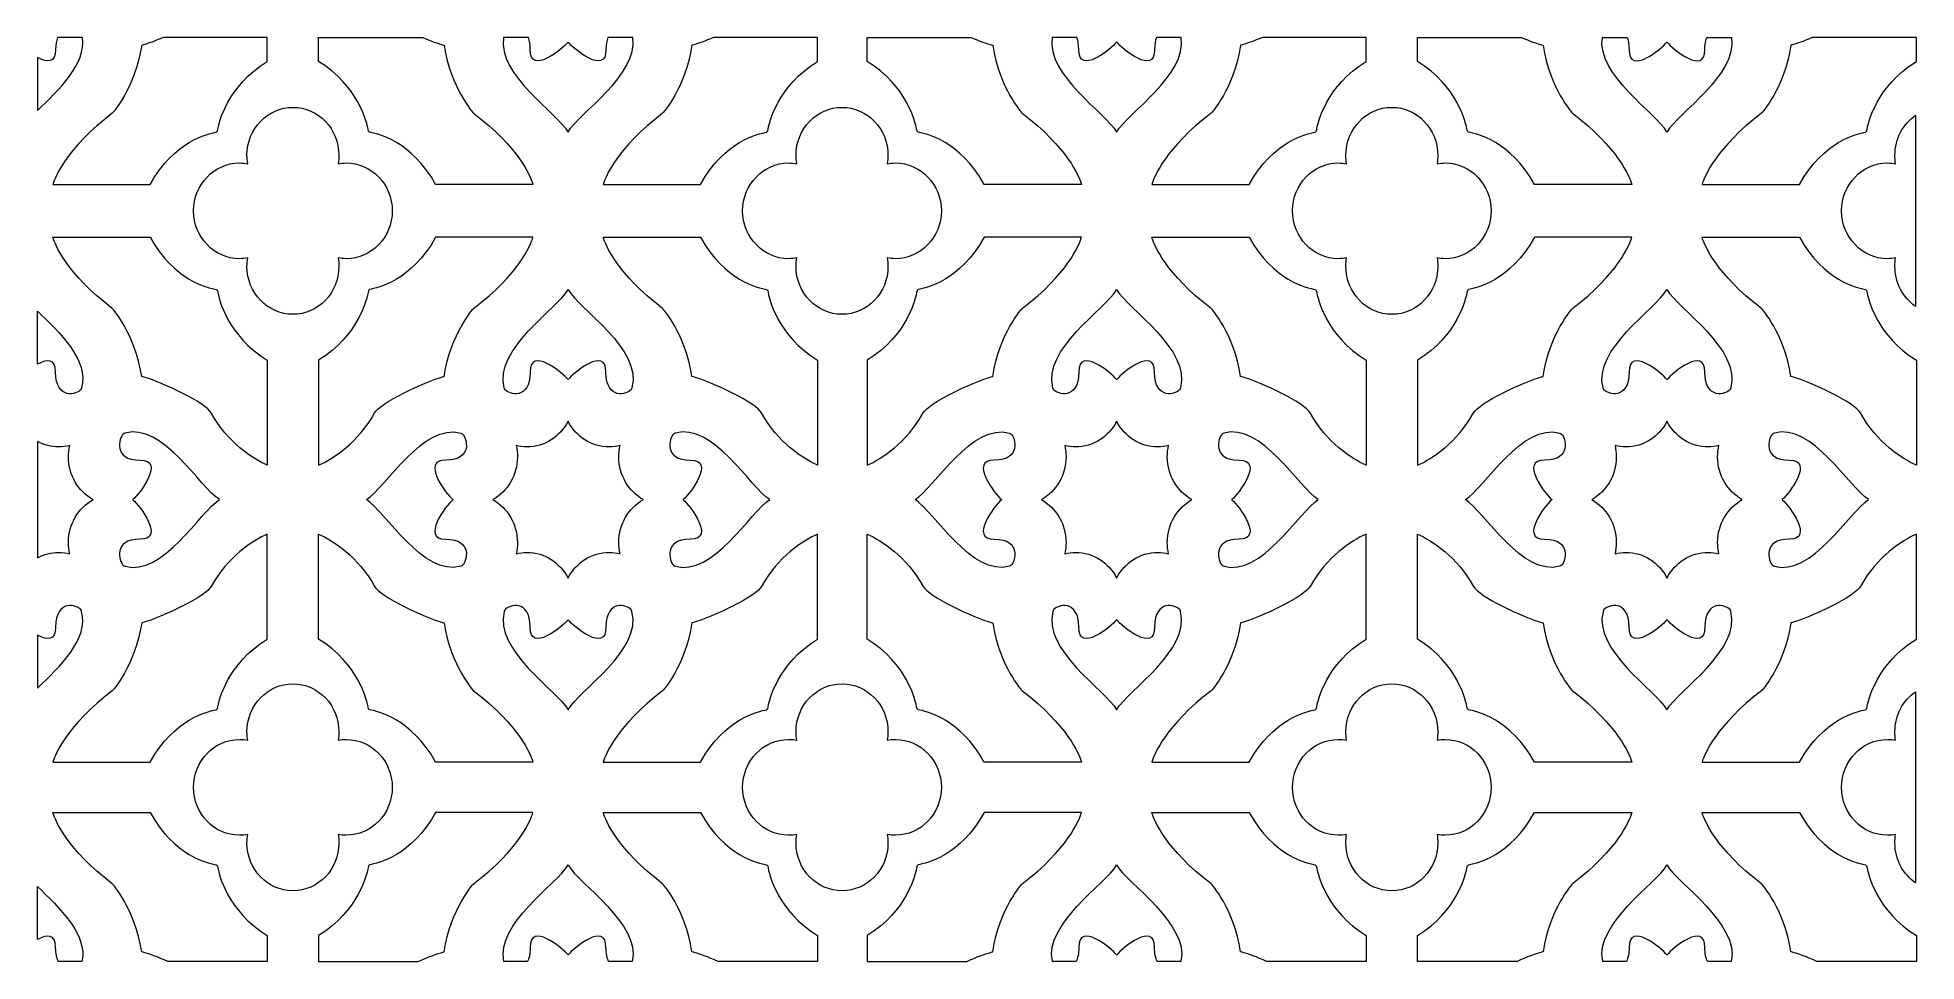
# Model space of a CAD drawing. Header units: millimetres. Extents: x -1200 to 1200, y -590 to 590.
import ezdxf

# ---------------------------------------------------------------- set-up
doc = ezdxf.new("R2010")
doc.units = ezdxf.units.MM
doc.header["$MEASUREMENT"] = 0
doc.layers.add('Layer 1', color=7, linetype='Continuous')

msp = doc.modelspace()

# ---------------------------------------------------------------- linework, layer by layer
at = {"layer": 'Layer 1', "color": 250, "lineweight": 20}
for points, knots in [([(-1200.05, 564.3656), (-1188.1173, 558.0545), (-1176.6898, 556.9901), (-1177.0031, 574.7771), (-1176.9353, 581.1168), (-1176.0632, 586.0958), (-1174.6496, 589.9734), (-1174.6496, 589.9734), (-1142.8238, 589.9734), (-1142.8238, 589.9734), (-1137.5096, 556.7619), (-1173.361, 522.6856), (-1200.05, 497.0067), (-1200.05, 497.0067), (-1200.05, 564.3656), (-1200.05, 564.3656)], [0, 0, 0, 0, 0.2, 0.2, 0.2, 0.4, 0.4, 0.4, 0.6, 0.6, 0.6, 0.8, 0.8, 0.8, 1, 1, 1, 1]), ([(-971.3559, 469.4613), (-971.3559, 469.4613), (-971.6419, 469.1526), (-971.6419, 469.1526), (-981.9911, 467.5539), (-1025.5052, 457.6876), (-1056.2055, 402.5027), (-1056.2055, 402.5027), (-1180.5225, 402.5027), (-1180.5225, 402.5027), (-1177.3647, 412.7146), (-1162.6751, 449.144), (-1104.7559, 493.308), (-1104.7559, 493.308), (-1075.4484, 524.9072), (-1067.0768, 580.2397), (-1067.0795, 580.2424), (-1066.855, 580.3148), (-1066.4476, 580.4474), (-1066.4216, 580.4556), (-1066.4034, 580.4624), (-1066.3771, 580.4706), (-1059.3164, 582.2468), (-1049.8417, 585.6791), (-1039.7105, 589.9734), (-1039.7105, 589.9734), (-906.7388, 589.9734), (-906.7388, 589.9734), (-906.7388, 589.9734), (-906.7388, 559.3265), (-906.7388, 559.3265), (-957.5227, 528.3053), (-968.4124, 481.7201), (-970.3444, 470.5489), (-970.3444, 470.5489), (-971.0022, 469.8412), (-971.0022, 469.8412), (-971.0022, 469.8412), (-971.3559, 469.4613), (-971.3559, 469.4613)], [0, 0, 0, 0, 0.076923077, 0.076923077, 0.076923077, 0.153846154, 0.153846154, 0.153846154, 0.230769231, 0.230769231, 0.230769231, 0.307692308, 0.307692308, 0.307692308, 0.384615385, 0.384615385, 0.384615385, 0.461538462, 0.461538462, 0.461538462, 0.538461538, 0.538461538, 0.538461538, 0.615384615, 0.615384615, 0.615384615, 0.692307692, 0.692307692, 0.692307692, 0.769230769, 0.769230769, 0.769230769, 0.846153846, 0.846153846, 0.846153846, 0.923076923, 0.923076923, 0.923076923, 1, 1, 1, 1]), ([(-776.4105, 469.4613), (-776.4105, 469.4613), (-776.1246, 469.1526), (-776.1246, 469.1526), (-765.7755, 467.5539), (-722.2587, 457.6876), (-691.5584, 402.5027), (-691.5584, 402.5027), (-567.2426, 402.5027), (-567.2426, 402.5027), (-570.4005, 412.7146), (-585.09, 449.144), (-643.0093, 493.308), (-643.0093, 493.308), (-672.3155, 524.9072), (-680.6883, 580.2397), (-680.6856, 580.2424), (-680.909, 580.3148), (-681.3161, 580.4474), (-681.341, 580.4556), (-681.3619, 580.4624), (-681.388, 580.4706), (-688.4475, 582.2468), (-697.9143, 585.6791), (-708.0443, 589.9734), (-708.0443, 589.9734), (-841.0291, 589.9734), (-841.0291, 589.9734), (-841.0291, 589.9734), (-841.0291, 559.3279), (-841.0291, 559.3279), (-790.2412, 528.3053), (-779.3503, 481.7201), (-777.4209, 470.5489), (-777.4209, 470.5489), (-776.763, 469.8412), (-776.763, 469.8412), (-776.763, 469.8412), (-776.4105, 469.4613), (-776.4105, 469.4613)], [0, 0, 0, 0, 0.076923077, 0.076923077, 0.076923077, 0.153846154, 0.153846154, 0.153846154, 0.230769231, 0.230769231, 0.230769231, 0.307692308, 0.307692308, 0.307692308, 0.384615385, 0.384615385, 0.384615385, 0.461538462, 0.461538462, 0.461538462, 0.538461538, 0.538461538, 0.538461538, 0.615384615, 0.615384615, 0.615384615, 0.692307692, 0.692307692, 0.692307692, 0.769230769, 0.769230769, 0.769230769, 0.846153846, 0.846153846, 0.846153846, 0.923076923, 0.923076923, 0.923076923, 1, 1, 1, 1]), ([(-522.3996, 469.326), (-536.0528, 493.297), (-612.5295, 542.5138), (-604.9334, 589.9734), (-604.9334, 589.9734), (-573.1091, 589.9734), (-573.1091, 589.9734), (-571.6954, 586.0958), (-570.8273, 581.1168), (-570.7608, 574.7771), (-571.3547, 540.9261), (-529.4279, 575.3523), (-522.4206, 584.2868), (-522.4141, 584.2827), (-522.4009, 584.2744), (-522.3983, 584.2622), (-522.3931, 584.2744), (-522.3814, 584.2827), (-522.3762, 584.2868), (-515.37, 575.3523), (-473.4421, 540.9261), (-474.0373, 574.7771), (-473.9694, 581.1168), (-473.0974, 586.0958), (-471.6823, 589.9734), (-471.6823, 589.9734), (-439.8567, 589.9734), (-439.8567, 589.9734), (-432.2619, 542.5138), (-508.7452, 493.2916), (-522.3996, 469.326)], [0, 0, 0, 0, 0.1, 0.1, 0.1, 0.2, 0.2, 0.2, 0.3, 0.3, 0.3, 0.4, 0.4, 0.4, 0.5, 0.5, 0.5, 0.6, 0.6, 0.6, 0.7, 0.7, 0.7, 0.8, 0.8, 0.8, 0.9, 0.9, 0.9, 1, 1, 1, 1]), ([(-268.3875, 469.4613), (-268.3875, 469.4613), (-268.6746, 469.1526), (-268.6746, 469.1526), (-279.0239, 467.5539), (-322.5394, 457.6876), (-353.2397, 402.5027), (-353.2397, 402.5027), (-477.5566, 402.5027), (-477.5566, 402.5027), (-474.3976, 412.7146), (-459.7079, 449.144), (-401.7901, 493.308), (-401.7901, 493.308), (-372.4813, 524.9072), (-364.1097, 580.2397), (-364.1123, 580.2424), (-363.8891, 580.3148), (-363.4818, 580.4474), (-363.4557, 580.4556), (-363.4374, 580.4624), (-363.41, 580.4706), (-356.3504, 582.2468), (-346.8746, 585.6791), (-336.7447, 589.9734), (-336.7447, 589.9734), (-203.7717, 589.9734), (-203.7717, 589.9734), (-203.7717, 589.9734), (-203.7717, 559.3265), (-203.7717, 559.3265), (-254.5556, 528.3053), (-265.4464, 481.7201), (-267.3771, 470.5489), (-267.3771, 470.5489), (-268.0351, 469.8412), (-268.0351, 469.8412), (-268.0351, 469.8412), (-268.3875, 469.4613), (-268.3875, 469.4613)], [0, 0, 0, 0, 0.076923077, 0.076923077, 0.076923077, 0.153846154, 0.153846154, 0.153846154, 0.230769231, 0.230769231, 0.230769231, 0.307692308, 0.307692308, 0.307692308, 0.384615385, 0.384615385, 0.384615385, 0.461538462, 0.461538462, 0.461538462, 0.538461538, 0.538461538, 0.538461538, 0.615384615, 0.615384615, 0.615384615, 0.692307692, 0.692307692, 0.692307692, 0.769230769, 0.769230769, 0.769230769, 0.846153846, 0.846153846, 0.846153846, 0.923076923, 0.923076923, 0.923076923, 1, 1, 1, 1]), ([(-75.6547, 469.4613), (-75.6547, 469.4613), (-75.3688, 469.1526), (-75.3688, 469.1526), (-65.0196, 467.5539), (-21.5055, 457.6876), (9.1962, 402.5027), (9.1962, 402.5027), (133.5131, 402.5027), (133.5131, 402.5027), (130.3527, 412.7146), (115.6657, 449.144), (57.7453, 493.308), (57.7453, 493.308), (28.439, 524.9072), (20.0663, 580.2397), (20.0688, 580.2424), (19.8456, 580.3148), (19.4383, 580.4474), (19.4109, 580.4556), (19.3927, 580.4624), (19.3653, 580.4706), (12.3057, 582.2468), (2.8389, 585.6791), (-7.291, 589.9734), (-7.291, 589.9734), (-140.2732, 589.9734), (-140.2732, 589.9734), (-140.2732, 589.9734), (-140.2732, 559.3279), (-140.2732, 559.3279), (-89.4866, 528.3053), (-78.5983, 481.7201), (-76.665, 470.5489), (-76.665, 470.5489), (-76.0084, 469.8412), (-76.0084, 469.8412), (-76.0084, 469.8412), (-75.6547, 469.4613), (-75.6547, 469.4613)], [0, 0, 0, 0, 0.076923077, 0.076923077, 0.076923077, 0.153846154, 0.153846154, 0.153846154, 0.230769231, 0.230769231, 0.230769231, 0.307692308, 0.307692308, 0.307692308, 0.384615385, 0.384615385, 0.384615385, 0.461538462, 0.461538462, 0.461538462, 0.538461538, 0.538461538, 0.538461538, 0.615384615, 0.615384615, 0.615384615, 0.692307692, 0.692307692, 0.692307692, 0.769230769, 0.769230769, 0.769230769, 0.846153846, 0.846153846, 0.846153846, 0.923076923, 0.923076923, 0.923076923, 1, 1, 1, 1]), ([(178.3549, 469.326), (164.7031, 493.297), (88.2249, 542.5138), (95.8197, 589.9734), (95.8197, 589.9734), (127.6466, 589.9734), (127.6466, 589.9734), (129.0617, 586.0958), (129.9259, 581.1168), (129.9938, 574.7771), (129.3999, 540.9261), (171.3267, 575.3523), (178.3326, 584.2868), (178.3405, 584.2827), (178.3536, 584.2744), (178.3561, 584.2622), (178.36, 584.2744), (178.3718, 584.2827), (178.3784, 584.2868), (185.3857, 575.3523), (227.3125, 540.9261), (226.7172, 574.7771), (226.7851, 581.1168), (227.6572, 586.0958), (229.0708, 589.9734), (229.0708, 589.9734), (260.8964, 589.9734), (260.8964, 589.9734), (268.4912, 542.5138), (192.0106, 493.2916), (178.3549, 469.326)], [0, 0, 0, 0, 0.1, 0.1, 0.1, 0.2, 0.2, 0.2, 0.3, 0.3, 0.3, 0.4, 0.4, 0.4, 0.5, 0.5, 0.5, 0.6, 0.6, 0.6, 0.7, 0.7, 0.7, 0.8, 0.8, 0.8, 0.9, 0.9, 0.9, 1, 1, 1, 1]), ([(432.3684, 469.4613), (432.3684, 469.4613), (432.0798, 469.1526), (432.0798, 469.1526), (421.7319, 467.5539), (378.2152, 457.6876), (347.5135, 402.5027), (347.5135, 402.5027), (223.2005, 402.5027), (223.2005, 402.5027), (226.357, 412.7146), (241.0466, 449.144), (298.9658, 493.308), (298.9658, 493.308), (328.272, 524.9072), (336.6447, 580.2397), (336.6422, 580.2424), (336.8641, 580.3148), (337.2727, 580.4474), (337.2988, 580.4556), (337.317, 580.4624), (337.3444, 580.4706), (344.4053, 582.2468), (353.8787, 585.6791), (364.0099, 589.9734), (364.0099, 589.9734), (496.9829, 589.9734), (496.9829, 589.9734), (496.9829, 589.9734), (496.9829, 559.3265), (496.9829, 559.3265), (446.199, 528.3053), (435.308, 481.7201), (433.3787, 470.5489), (433.3787, 470.5489), (432.7195, 469.8412), (432.7195, 469.8412), (432.7195, 469.8412), (432.3684, 469.4613), (432.3684, 469.4613)], [0, 0, 0, 0, 0.076923077, 0.076923077, 0.076923077, 0.153846154, 0.153846154, 0.153846154, 0.230769231, 0.230769231, 0.230769231, 0.307692308, 0.307692308, 0.307692308, 0.384615385, 0.384615385, 0.384615385, 0.461538462, 0.461538462, 0.461538462, 0.538461538, 0.538461538, 0.538461538, 0.615384615, 0.615384615, 0.615384615, 0.692307692, 0.692307692, 0.692307692, 0.769230769, 0.769230769, 0.769230769, 0.846153846, 0.846153846, 0.846153846, 0.923076923, 0.923076923, 0.923076923, 1, 1, 1, 1]), ([(562.6939, 589.9734), (562.6939, 589.9734), (562.6939, 559.3279), (562.6939, 559.3279), (613.4792, 528.3053), (624.3688, 481.7201), (626.3008, 470.5489), (626.3008, 470.5489), (626.9587, 469.8412), (626.9587, 469.8412), (626.9587, 469.8412), (627.3112, 469.4613), (627.3112, 469.4613), (627.3112, 469.4613), (627.5971, 469.1526), (627.5971, 469.1526), (637.9475, 467.5539), (681.4617, 457.6876), (712.162, 402.5027), (712.162, 402.5027), (836.4791, 402.5027), (836.4791, 402.5027), (833.3212, 412.7146), (818.6317, 449.144), (760.7137, 493.308), (760.7137, 493.308), (731.4062, 524.9072), (723.0334, 580.2397), (723.0361, 580.2424), (722.8127, 580.3148), (722.4056, 580.4474), (722.3793, 580.4556), (722.3611, 580.4624), (722.3337, 580.4706), (715.2728, 582.2468), (705.8008, 585.6791), (695.6723, 589.9734), (695.6723, 589.9734), (562.6939, 589.9734), (562.6939, 589.9734)], [0, 0, 0, 0, 0.076923077, 0.076923077, 0.076923077, 0.153846154, 0.153846154, 0.153846154, 0.230769231, 0.230769231, 0.230769231, 0.307692308, 0.307692308, 0.307692308, 0.384615385, 0.384615385, 0.384615385, 0.461538462, 0.461538462, 0.461538462, 0.538461538, 0.538461538, 0.538461538, 0.615384615, 0.615384615, 0.615384615, 0.692307692, 0.692307692, 0.692307692, 0.769230769, 0.769230769, 0.769230769, 0.846153846, 0.846153846, 0.846153846, 0.923076923, 0.923076923, 0.923076923, 1, 1, 1, 1]), ([(932.0355, 589.9734), (930.6217, 586.0958), (929.7523, 581.1168), (929.6844, 574.7771), (930.2809, 540.9261), (888.3516, 575.3523), (881.3455, 584.2868), (881.3403, 584.2827), (881.3273, 584.2744), (881.3221, 584.2622), (881.3207, 584.2744), (881.3076, 584.2827), (881.3011, 584.2868), (874.2938, 575.3523), (832.367, 540.9261), (832.9609, 574.7771), (832.893, 581.1168), (832.0249, 586.0958), (830.61, 589.9734), (830.61, 589.9734), (798.7857, 589.9734), (798.7857, 589.9734), (791.1896, 542.5138), (867.6702, 493.297), (881.3221, 469.326), (894.9765, 493.2916), (971.4559, 542.5138), (963.8611, 589.9734), (963.8611, 589.9734), (932.0355, 589.9734), (932.0355, 589.9734)], [0, 0, 0, 0, 0.1, 0.1, 0.1, 0.2, 0.2, 0.2, 0.3, 0.3, 0.3, 0.4, 0.4, 0.4, 0.5, 0.5, 0.5, 0.6, 0.6, 0.6, 0.7, 0.7, 0.7, 0.8, 0.8, 0.8, 0.9, 0.9, 0.9, 1, 1, 1, 1]), ([(1135.3342, 469.4613), (1135.3342, 469.4613), (1135.0469, 469.1526), (1135.0469, 469.1526), (1124.6991, 467.5539), (1081.181, 457.6876), (1050.482, 402.5027), (1050.482, 402.5027), (926.1664, 402.5027), (926.1664, 402.5027), (929.3241, 412.7146), (944.0138, 449.144), (1001.9316, 493.308), (1001.9316, 493.308), (1031.2378, 524.9072), (1039.612, 580.2397), (1039.6094, 580.2424), (1039.8326, 580.3148), (1040.2399, 580.4474), (1040.2659, 580.4556), (1040.2843, 580.4624), (1040.3117, 580.4706), (1047.3713, 582.2468), (1056.8419, 585.6791), (1066.9731, 589.9734), (1066.9731, 589.9734), (1199.95, 589.9734), (1199.95, 589.9734), (1199.95, 589.9734), (1199.95, 559.3265), (1199.95, 559.3265), (1149.1648, 528.3053), (1138.274, 481.7201), (1136.3445, 470.5489), (1136.3445, 470.5489), (1135.6853, 469.8412), (1135.6853, 469.8412), (1135.6853, 469.8412), (1135.3342, 469.4613), (1135.3342, 469.4613)], [0, 0, 0, 0, 0.076923077, 0.076923077, 0.076923077, 0.153846154, 0.153846154, 0.153846154, 0.230769231, 0.230769231, 0.230769231, 0.307692308, 0.307692308, 0.307692308, 0.384615385, 0.384615385, 0.384615385, 0.461538462, 0.461538462, 0.461538462, 0.538461538, 0.538461538, 0.538461538, 0.615384615, 0.615384615, 0.615384615, 0.692307692, 0.692307692, 0.692307692, 0.769230769, 0.769230769, 0.769230769, 0.846153846, 0.846153846, 0.846153846, 0.923076923, 0.923076923, 0.923076923, 1, 1, 1, 1]), ([(-873.8833, 500.8529), (-906.218, 500.8529), (-932.5947, 473.3813), (-932.5947, 439.6998), (-932.5947, 436.0039), (-932.2763, 432.3845), (-931.6679, 428.8661), (-935.0464, 429.4988), (-938.5226, 429.8294), (-942.0707, 429.8294), (-974.4094, 429.8294), (-1000.7835, 402.3593), (-1000.7848, 368.6804), (-1000.7835, 334.9976), (-974.4094, 307.5274), (-942.072, 307.5274), (-938.5226, 307.5274), (-935.0451, 307.8593), (-931.6666, 308.4933), (-932.2763, 304.9751), (-932.5934, 301.3515), (-932.5934, 297.6569), (-932.5947, 263.9754), (-906.2193, 236.5052), (-873.8833, 236.5039), (-841.5446, 236.5052), (-815.1703, 263.9754), (-815.1703, 297.6556), (-815.1703, 301.3515), (-815.4889, 304.9751), (-816.0971, 308.4933), (-812.7189, 307.8593), (-809.2412, 307.5274), (-805.6945, 307.5274), (-773.3559, 307.5274), (-746.9803, 334.9976), (-746.9803, 368.6804), (-746.9803, 402.3593), (-773.3559, 429.8308), (-805.6932, 429.8308), (-809.2412, 429.8308), (-812.7189, 429.4988), (-816.0971, 428.8661), (-815.4889, 432.3845), (-815.1703, 436.0039), (-815.1703, 439.6985), (-815.1717, 473.3813), (-841.5446, 500.8529), (-873.8833, 500.8529)], [0, 0, 0, 0, 0.0625, 0.0625, 0.0625, 0.125, 0.125, 0.125, 0.1875, 0.1875, 0.1875, 0.25, 0.25, 0.25, 0.3125, 0.3125, 0.3125, 0.375, 0.375, 0.375, 0.4375, 0.4375, 0.4375, 0.5, 0.5, 0.5, 0.5625, 0.5625, 0.5625, 0.625, 0.625, 0.625, 0.6875, 0.6875, 0.6875, 0.75, 0.75, 0.75, 0.8125, 0.8125, 0.8125, 0.875, 0.875, 0.875, 0.9375, 0.9375, 0.9375, 1, 1, 1, 1]), ([(-172.4851, 500.8529), (-204.8224, 500.8529), (-231.198, 473.3813), (-231.198, 439.6998), (-231.198, 436.0039), (-230.8783, 432.3845), (-230.2712, 428.8661), (-233.6482, 429.4988), (-237.1258, 429.8294), (-240.6725, 429.8294), (-273.0125, 429.8294), (-299.3868, 402.3593), (-299.3881, 368.6804), (-299.3881, 334.9976), (-273.0125, 307.5274), (-240.6739, 307.5274), (-237.1258, 307.5274), (-233.6482, 307.8593), (-230.2699, 308.4933), (-230.8783, 304.9751), (-231.1967, 301.3515), (-231.1967, 297.6569), (-231.1967, 263.9754), (-204.8238, 236.5052), (-172.4851, 236.5039), (-140.1479, 236.5052), (-113.7723, 263.9754), (-113.7723, 297.6556), (-113.7723, 301.3515), (-114.0908, 304.9751), (-114.7004, 308.4933), (-111.3233, 307.8593), (-107.8458, 307.5274), (-104.2977, 307.5274), (-71.9578, 307.5274), (-45.5836, 334.9976), (-45.5836, 368.6804), (-45.5836, 402.3593), (-71.9591, 429.8308), (-104.2963, 429.8308), (-107.8445, 429.8308), (-111.3233, 429.4988), (-114.7004, 428.8661), (-114.0908, 432.3845), (-113.7723, 436.0039), (-113.7723, 439.6985), (-113.7736, 473.3813), (-140.1479, 500.8529), (-172.4851, 500.8529)], [0, 0, 0, 0, 0.0625, 0.0625, 0.0625, 0.125, 0.125, 0.125, 0.1875, 0.1875, 0.1875, 0.25, 0.25, 0.25, 0.3125, 0.3125, 0.3125, 0.375, 0.375, 0.375, 0.4375, 0.4375, 0.4375, 0.5, 0.5, 0.5, 0.5625, 0.5625, 0.5625, 0.625, 0.625, 0.625, 0.6875, 0.6875, 0.6875, 0.75, 0.75, 0.75, 0.8125, 0.8125, 0.8125, 0.875, 0.875, 0.875, 0.9375, 0.9375, 0.9375, 1, 1, 1, 1]), ([(529.8384, 500.8529), (497.5024, 500.8529), (471.1268, 473.3813), (471.1268, 439.6998), (471.1268, 436.0039), (471.4454, 432.3845), (472.0551, 428.8661), (468.6753, 429.4988), (465.1978, 429.8294), (461.651, 429.8294), (429.3123, 429.8294), (402.938, 402.3593), (402.9367, 368.6804), (402.938, 334.9976), (429.3123, 307.5274), (461.6497, 307.5274), (465.1965, 307.5274), (468.6753, 307.8593), (472.0551, 308.4933), (471.4467, 304.9751), (471.1281, 301.3515), (471.1281, 297.6569), (471.1268, 263.9754), (497.5024, 236.5052), (529.8384, 236.5039), (562.1758, 236.5052), (588.5514, 263.9754), (588.5514, 297.6556), (588.5514, 301.3515), (588.2328, 304.9751), (587.6245, 308.4933), (591.0028, 307.8593), (594.4779, 307.5274), (598.0285, 307.5274), (630.3671, 307.5274), (656.7414, 334.9976), (656.7414, 368.6804), (656.7414, 402.3593), (630.3658, 429.8308), (598.0298, 429.8308), (594.4779, 429.8308), (591.0028, 429.4988), (587.6245, 428.8661), (588.2328, 432.3845), (588.5514, 436.0039), (588.5514, 439.6985), (588.5514, 473.3813), (562.1758, 500.8529), (529.8384, 500.8529)], [0, 0, 0, 0, 0.0625, 0.0625, 0.0625, 0.125, 0.125, 0.125, 0.1875, 0.1875, 0.1875, 0.25, 0.25, 0.25, 0.3125, 0.3125, 0.3125, 0.375, 0.375, 0.375, 0.4375, 0.4375, 0.4375, 0.5, 0.5, 0.5, 0.5625, 0.5625, 0.5625, 0.625, 0.625, 0.625, 0.6875, 0.6875, 0.6875, 0.75, 0.75, 0.75, 0.8125, 0.8125, 0.8125, 0.875, 0.875, 0.875, 0.9375, 0.9375, 0.9375, 1, 1, 1, 1]), ([(1198.8104, 246.6817), (1198.8104, 246.6817), (1198.8104, 490.6723), (1198.8104, 490.6723), (1182.9538, 479.7033), (1172.465, 460.9382), (1172.465, 439.6998), (1172.465, 436.0039), (1172.7834, 432.3845), (1173.3918, 428.8661), (1170.0133, 429.4988), (1166.5384, 429.8294), (1162.9877, 429.8294), (1130.6503, 429.8294), (1104.2762, 402.3593), (1104.2762, 368.6804), (1104.2762, 334.9976), (1130.6503, 307.5274), (1162.9877, 307.5274), (1166.5371, 307.5274), (1170.0146, 307.8593), (1173.3931, 308.4933), (1172.7847, 304.9751), (1172.4676, 301.3515), (1172.4676, 297.6569), (1172.4663, 276.4187), (1182.9551, 257.6521), (1198.8104, 246.6817)], [0, 0, 0, 0, 0.111111111, 0.111111111, 0.111111111, 0.222222222, 0.222222222, 0.222222222, 0.333333333, 0.333333333, 0.333333333, 0.444444444, 0.444444444, 0.444444444, 0.555555556, 0.555555556, 0.555555556, 0.666666667, 0.666666667, 0.666666667, 0.777777778, 0.777777778, 0.777777778, 0.888888889, 0.888888889, 0.888888889, 1, 1, 1, 1]), ([(-971.3559, 267.9009), (-971.3559, 267.9009), (-971.6419, 268.2083), (-971.6419, 268.2083), (-981.9911, 269.8069), (-1025.5052, 279.6732), (-1056.2055, 334.8595), (-1056.2055, 334.8595), (-1180.5238, 334.8595), (-1180.5238, 334.8595), (-1177.366, 324.6475), (-1162.6777, 288.2196), (-1104.7559, 244.0542), (-1104.7559, 244.0542), (-1075.4484, 212.4537), (-1067.0768, 157.1198), (-1067.0795, 157.1184), (-1066.855, 157.046), (-1066.4476, 156.9135), (-1066.4216, 156.9067), (-1066.4034, 156.8998), (-1066.3771, 156.8916), (-1041.0472, 150.5149), (-984.7207, 122.8261), (-978.0984, 110.4881), (-957.5306, 72.6666), (-924.9009, 51.6701), (-906.7388, 43.8423), (-906.7388, 43.8423), (-906.7388, 178.0356), (-906.7388, 178.0356), (-957.5227, 209.0555), (-968.4124, 255.6408), (-970.3444, 266.8105), (-970.3444, 266.8105), (-971.0022, 267.5211), (-971.0022, 267.5211), (-971.0022, 267.5211), (-971.3559, 267.9009), (-971.3559, 267.9009)], [0, 0, 0, 0, 0.076923077, 0.076923077, 0.076923077, 0.153846154, 0.153846154, 0.153846154, 0.230769231, 0.230769231, 0.230769231, 0.307692308, 0.307692308, 0.307692308, 0.384615385, 0.384615385, 0.384615385, 0.461538462, 0.461538462, 0.461538462, 0.538461538, 0.538461538, 0.538461538, 0.615384615, 0.615384615, 0.615384615, 0.692307692, 0.692307692, 0.692307692, 0.769230769, 0.769230769, 0.769230769, 0.846153846, 0.846153846, 0.846153846, 0.923076923, 0.923076923, 0.923076923, 1, 1, 1, 1]), ([(-776.4105, 267.9009), (-776.4105, 267.9009), (-776.1246, 268.2083), (-776.1246, 268.2083), (-765.7755, 269.8069), (-722.2574, 279.6732), (-691.5584, 334.8595), (-691.5584, 334.8595), (-567.2426, 334.8595), (-567.2426, 334.8595), (-570.3992, 324.6475), (-585.0887, 288.2196), (-643.0093, 244.0542), (-643.0093, 244.0542), (-672.3155, 212.4537), (-680.6883, 157.1198), (-680.6856, 157.1184), (-680.909, 157.046), (-681.3161, 156.9135), (-681.341, 156.9067), (-681.3619, 156.8998), (-681.388, 156.8916), (-706.7165, 150.5149), (-763.0446, 122.8261), (-769.6655, 110.4881), (-790.2346, 72.6653), (-822.8644, 51.6688), (-841.0291, 43.8423), (-841.0291, 43.8423), (-841.0291, 178.0343), (-841.0291, 178.0343), (-790.2412, 209.0555), (-779.3503, 255.6408), (-777.4209, 266.8105), (-777.4209, 266.8105), (-776.763, 267.5211), (-776.763, 267.5211), (-776.763, 267.5211), (-776.4105, 267.9009), (-776.4105, 267.9009)], [0, 0, 0, 0, 0.076923077, 0.076923077, 0.076923077, 0.153846154, 0.153846154, 0.153846154, 0.230769231, 0.230769231, 0.230769231, 0.307692308, 0.307692308, 0.307692308, 0.384615385, 0.384615385, 0.384615385, 0.461538462, 0.461538462, 0.461538462, 0.538461538, 0.538461538, 0.538461538, 0.615384615, 0.615384615, 0.615384615, 0.692307692, 0.692307692, 0.692307692, 0.769230769, 0.769230769, 0.769230769, 0.846153846, 0.846153846, 0.846153846, 0.923076923, 0.923076923, 0.923076923, 1, 1, 1, 1]), ([(-268.3875, 267.9009), (-268.3875, 267.9009), (-268.6746, 268.2083), (-268.6746, 268.2083), (-279.0239, 269.8069), (-322.5394, 279.6732), (-353.2397, 334.8595), (-353.2397, 334.8595), (-477.5566, 334.8595), (-477.5566, 334.8595), (-474.3989, 324.6475), (-459.7092, 288.2196), (-401.7901, 244.0542), (-401.7901, 244.0542), (-372.4813, 212.4537), (-364.1097, 157.1198), (-364.1123, 157.1184), (-363.8891, 157.046), (-363.4818, 156.9135), (-363.4557, 156.9067), (-363.4374, 156.8998), (-363.41, 156.8916), (-338.0801, 150.5149), (-281.7535, 122.8261), (-275.1313, 110.4881), (-254.5646, 72.6666), (-221.9323, 51.6701), (-203.7717, 43.8423), (-203.7717, 43.8423), (-203.7717, 178.0356), (-203.7717, 178.0356), (-254.5556, 209.0555), (-265.4464, 255.6408), (-267.3771, 266.8105), (-267.3771, 266.8105), (-268.0351, 267.5211), (-268.0351, 267.5211), (-268.0351, 267.5211), (-268.3875, 267.9009), (-268.3875, 267.9009)], [0, 0, 0, 0, 0.076923077, 0.076923077, 0.076923077, 0.153846154, 0.153846154, 0.153846154, 0.230769231, 0.230769231, 0.230769231, 0.307692308, 0.307692308, 0.307692308, 0.384615385, 0.384615385, 0.384615385, 0.461538462, 0.461538462, 0.461538462, 0.538461538, 0.538461538, 0.538461538, 0.615384615, 0.615384615, 0.615384615, 0.692307692, 0.692307692, 0.692307692, 0.769230769, 0.769230769, 0.769230769, 0.846153846, 0.846153846, 0.846153846, 0.923076923, 0.923076923, 0.923076923, 1, 1, 1, 1]), ([(-75.6547, 267.9009), (-75.6547, 267.9009), (-75.3688, 268.2083), (-75.3688, 268.2083), (-65.0196, 269.8069), (-21.5042, 279.6732), (9.1962, 334.8595), (9.1962, 334.8595), (133.5144, 334.8595), (133.5144, 334.8595), (130.3554, 324.6475), (115.667, 288.2196), (57.7453, 244.0542), (57.7453, 244.0542), (28.439, 212.4537), (20.0663, 157.1198), (20.0688, 157.1184), (19.8456, 157.046), (19.4383, 156.9135), (19.4109, 156.9067), (19.3927, 156.8998), (19.3653, 156.8916), (-5.9634, 150.5149), (-62.2887, 122.8261), (-68.9136, 110.4881), (-89.4814, 72.6653), (-122.1098, 51.6688), (-140.2732, 43.8423), (-140.2732, 43.8423), (-140.2732, 178.0343), (-140.2732, 178.0343), (-89.4866, 209.0555), (-78.5983, 255.6408), (-76.665, 266.8105), (-76.665, 266.8105), (-76.0084, 267.5211), (-76.0084, 267.5211), (-76.0084, 267.5211), (-75.6547, 267.9009), (-75.6547, 267.9009)], [0, 0, 0, 0, 0.076923077, 0.076923077, 0.076923077, 0.153846154, 0.153846154, 0.153846154, 0.230769231, 0.230769231, 0.230769231, 0.307692308, 0.307692308, 0.307692308, 0.384615385, 0.384615385, 0.384615385, 0.461538462, 0.461538462, 0.461538462, 0.538461538, 0.538461538, 0.538461538, 0.615384615, 0.615384615, 0.615384615, 0.692307692, 0.692307692, 0.692307692, 0.769230769, 0.769230769, 0.769230769, 0.846153846, 0.846153846, 0.846153846, 0.923076923, 0.923076923, 0.923076923, 1, 1, 1, 1]), ([(432.3684, 267.9009), (432.3684, 267.9009), (432.0798, 268.2083), (432.0798, 268.2083), (421.7319, 269.8069), (378.2152, 279.6732), (347.5135, 334.8595), (347.5135, 334.8595), (223.1992, 334.8595), (223.1992, 334.8595), (226.3557, 324.6475), (241.0453, 288.2196), (298.9658, 244.0542), (298.9658, 244.0542), (328.272, 212.4537), (336.6447, 157.1198), (336.6422, 157.1184), (336.8641, 157.046), (337.2727, 156.9135), (337.2988, 156.9067), (337.317, 156.8998), (337.3444, 156.8916), (362.6745, 150.5149), (419.001, 122.8261), (425.6233, 110.4881), (446.1911, 72.6666), (478.8221, 51.6701), (496.9829, 43.8423), (496.9829, 43.8423), (496.9829, 178.0356), (496.9829, 178.0356), (446.199, 209.0555), (435.308, 255.6408), (433.3787, 266.8105), (433.3787, 266.8105), (432.7195, 267.5211), (432.7195, 267.5211), (432.7195, 267.5211), (432.3684, 267.9009), (432.3684, 267.9009)], [0, 0, 0, 0, 0.076923077, 0.076923077, 0.076923077, 0.153846154, 0.153846154, 0.153846154, 0.230769231, 0.230769231, 0.230769231, 0.307692308, 0.307692308, 0.307692308, 0.384615385, 0.384615385, 0.384615385, 0.461538462, 0.461538462, 0.461538462, 0.538461538, 0.538461538, 0.538461538, 0.615384615, 0.615384615, 0.615384615, 0.692307692, 0.692307692, 0.692307692, 0.769230769, 0.769230769, 0.769230769, 0.846153846, 0.846153846, 0.846153846, 0.923076923, 0.923076923, 0.923076923, 1, 1, 1, 1]), ([(627.3112, 267.9009), (627.3112, 267.9009), (627.5971, 268.2083), (627.5971, 268.2083), (637.9475, 269.8069), (681.463, 279.6732), (712.162, 334.8595), (712.162, 334.8595), (836.4804, 334.8595), (836.4804, 334.8595), (833.3238, 324.6475), (818.633, 288.2196), (760.7137, 244.0542), (760.7137, 244.0542), (731.4062, 212.4537), (723.0334, 157.1198), (723.0361, 157.1184), (722.8127, 157.046), (722.4056, 156.9135), (722.3793, 156.9067), (722.3611, 156.8998), (722.3337, 156.8916), (697.0038, 150.5149), (640.6771, 122.8261), (634.0549, 110.4881), (613.4857, 72.6653), (580.856, 51.6688), (562.6939, 43.8423), (562.6939, 43.8423), (562.6939, 178.0343), (562.6939, 178.0343), (613.4792, 209.0555), (624.3688, 255.6408), (626.3008, 266.8105), (626.3008, 266.8105), (626.9587, 267.5211), (626.9587, 267.5211), (626.9587, 267.5211), (627.3112, 267.9009), (627.3112, 267.9009)], [0, 0, 0, 0, 0.076923077, 0.076923077, 0.076923077, 0.153846154, 0.153846154, 0.153846154, 0.230769231, 0.230769231, 0.230769231, 0.307692308, 0.307692308, 0.307692308, 0.384615385, 0.384615385, 0.384615385, 0.461538462, 0.461538462, 0.461538462, 0.538461538, 0.538461538, 0.538461538, 0.615384615, 0.615384615, 0.615384615, 0.692307692, 0.692307692, 0.692307692, 0.769230769, 0.769230769, 0.769230769, 0.846153846, 0.846153846, 0.846153846, 0.923076923, 0.923076923, 0.923076923, 1, 1, 1, 1]), ([(1135.3342, 267.9009), (1135.3342, 267.9009), (1135.0469, 268.2083), (1135.0469, 268.2083), (1124.6991, 269.8069), (1081.181, 279.6732), (1050.482, 334.8595), (1050.482, 334.8595), (926.1651, 334.8595), (926.1651, 334.8595), (929.3215, 324.6475), (944.0125, 288.2196), (1001.9316, 244.0542), (1001.9316, 244.0542), (1031.2378, 212.4537), (1039.612, 157.1198), (1039.6094, 157.1184), (1039.8326, 157.046), (1040.2399, 156.9135), (1040.2659, 156.9067), (1040.2843, 156.8998), (1040.3117, 156.8916), (1065.6403, 150.5149), (1121.9682, 122.8261), (1128.5891, 110.4881), (1149.1584, 72.6666), (1181.7881, 51.6701), (1199.95, 43.8423), (1199.95, 43.8423), (1199.95, 178.0356), (1199.95, 178.0356), (1149.1648, 209.0555), (1138.274, 255.6408), (1136.3445, 266.8105), (1136.3445, 266.8105), (1135.6853, 267.5211), (1135.6853, 267.5211), (1135.6853, 267.5211), (1135.3342, 267.9009), (1135.3342, 267.9009)], [0, 0, 0, 0, 0.076923077, 0.076923077, 0.076923077, 0.153846154, 0.153846154, 0.153846154, 0.230769231, 0.230769231, 0.230769231, 0.307692308, 0.307692308, 0.307692308, 0.384615385, 0.384615385, 0.384615385, 0.461538462, 0.461538462, 0.461538462, 0.538461538, 0.538461538, 0.538461538, 0.615384615, 0.615384615, 0.615384615, 0.692307692, 0.692307692, 0.692307692, 0.769230769, 0.769230769, 0.769230769, 0.846153846, 0.846153846, 0.846153846, 0.923076923, 0.923076923, 0.923076923, 1, 1, 1, 1]), ([(-522.3983, 268.0348), (-536.511, 243.2604), (-617.7589, 191.5077), (-603.8892, 142.6011), (-603.6437, 141.7348), (-603.4779, 140.8836), (-602.8945, 140.1745), (-598.289, 134.5794), (-571.1432, 125.94), (-570.7595, 162.5851), (-571.3547, 196.4347), (-529.4253, 162.0099), (-522.4193, 153.0714), (-522.4114, 153.0809), (-522.4049, 153.089), (-522.3983, 153.0959), (-522.3905, 153.089), (-522.384, 153.0809), (-522.3775, 153.0714), (-515.3714, 162.0099), (-473.4421, 196.4347), (-474.0373, 162.5851), (-473.6522, 125.94), (-446.5077, 134.5794), (-441.9023, 140.1745), (-441.3201, 140.8836), (-441.153, 141.7348), (-440.9076, 142.6011), (-427.039, 191.5077), (-508.2857, 243.2604), (-522.3983, 268.0348)], [0, 0, 0, 0, 0.1, 0.1, 0.1, 0.2, 0.2, 0.2, 0.3, 0.3, 0.3, 0.4, 0.4, 0.4, 0.5, 0.5, 0.5, 0.6, 0.6, 0.6, 0.7, 0.7, 0.7, 0.8, 0.8, 0.8, 0.9, 0.9, 0.9, 1, 1, 1, 1]), ([(178.3561, 268.0348), (164.2435, 243.2604), (82.9968, 191.5077), (96.8654, 142.6011), (97.1109, 141.7348), (97.278, 140.8836), (97.8601, 140.1745), (102.4656, 134.5794), (129.6088, 125.94), (129.9938, 162.5851), (129.3999, 196.4347), (171.328, 162.0099), (178.3353, 153.0714), (178.3418, 153.0809), (178.3484, 153.089), (178.3561, 153.0959), (178.3626, 153.089), (178.3692, 153.0809), (178.3771, 153.0714), (185.3844, 162.0099), (227.3125, 196.4347), (226.7172, 162.5851), (227.1023, 125.94), (254.2481, 134.5794), (258.8522, 140.1745), (259.4357, 140.8836), (259.6001, 141.7348), (259.8469, 142.6011), (273.7167, 191.5077), (192.4689, 243.2604), (178.3561, 268.0348)], [0, 0, 0, 0, 0.1, 0.1, 0.1, 0.2, 0.2, 0.2, 0.3, 0.3, 0.3, 0.4, 0.4, 0.4, 0.5, 0.5, 0.5, 0.6, 0.6, 0.6, 0.7, 0.7, 0.7, 0.8, 0.8, 0.8, 0.9, 0.9, 0.9, 1, 1, 1, 1]), ([(881.3234, 268.0348), (867.2107, 243.2604), (785.9627, 191.5077), (799.8325, 142.6011), (800.0767, 141.7348), (800.2451, 140.8836), (800.8259, 140.1745), (805.4327, 134.5794), (832.5759, 125.94), (832.9609, 162.5851), (832.367, 196.4347), (874.2951, 162.0099), (881.3011, 153.0714), (881.3089, 153.0809), (881.3168, 153.089), (881.3234, 153.0959), (881.3299, 153.089), (881.3376, 153.0809), (881.3442, 153.0714), (888.3503, 162.0099), (930.2809, 196.4347), (929.6844, 162.5851), (930.0695, 125.94), (957.2139, 134.5794), (961.8181, 140.1745), (962.4016, 140.8836), (962.5674, 141.7348), (962.8127, 142.6011), (976.684, 191.5077), (895.436, 243.2604), (881.3234, 268.0348)], [0, 0, 0, 0, 0.1, 0.1, 0.1, 0.2, 0.2, 0.2, 0.3, 0.3, 0.3, 0.4, 0.4, 0.4, 0.5, 0.5, 0.5, 0.6, 0.6, 0.6, 0.7, 0.7, 0.7, 0.8, 0.8, 0.8, 0.9, 0.9, 0.9, 1, 1, 1, 1]), ([(-1200.05, 172.9884), (-1188.116, 179.3009), (-1176.6911, 180.3707), (-1177.0031, 162.5851), (-1176.6181, 125.94), (-1149.475, 134.5794), (-1144.8682, 140.1745), (-1144.2873, 140.8836), (-1144.1202, 141.7348), (-1143.8748, 142.6011), (-1134.0333, 177.3047), (-1172.0766, 213.4347), (-1200.05, 240.3487), (-1200.05, 240.3487), (-1200.05, 172.9884), (-1200.05, 172.9884)], [0, 0, 0, 0, 0.2, 0.2, 0.2, 0.4, 0.4, 0.4, 0.6, 0.6, 0.6, 0.8, 0.8, 0.8, 1, 1, 1, 1]), ([(-967.7974, -0.2315), (-991.5858, -14.9305), (-1041.2743, -99.5531), (-1088.2295, -85.1068), (-1089.0611, -84.8514), (-1089.8783, -84.6793), (-1090.5597, -84.0712), (-1095.9314, -79.2754), (-1104.2273, -51.0031), (-1069.0428, -50.6015), (-1036.5424, -51.2204), (-1069.595, -7.5496), (-1078.1767, -0.2534), (-1078.1688, -0.2465), (-1078.1611, -0.2397), (-1078.1519, -0.2315), (-1078.1611, -0.2247), (-1078.1688, -0.2165), (-1078.1767, -0.2083), (-1069.595, 7.088), (-1036.5424, 50.7588), (-1069.0428, 50.1398), (-1104.2273, 50.5401), (-1095.9314, 78.8123), (-1090.5597, 83.6082), (-1089.8783, 84.2162), (-1089.0611, 84.3883), (-1088.2295, 84.6439), (-1041.2743, 99.0902), (-991.5858, 14.4676), (-967.7974, -0.2315)], [0, 0, 0, 0, 0.1, 0.1, 0.1, 0.2, 0.2, 0.2, 0.3, 0.3, 0.3, 0.4, 0.4, 0.4, 0.5, 0.5, 0.5, 0.6, 0.6, 0.6, 0.7, 0.7, 0.7, 0.8, 0.8, 0.8, 0.9, 0.9, 0.9, 1, 1, 1, 1]), ([(-779.9639, -0.2315), (-756.1781, -14.9305), (-706.4894, -99.5531), (-659.5342, -85.1068), (-658.7015, -84.8514), (-657.8843, -84.6793), (-657.2041, -84.0712), (-651.8325, -79.2754), (-643.5367, -51.0031), (-678.7197, -50.6015), (-711.2189, -51.2204), (-678.1676, -7.5496), (-669.5859, -0.2534), (-669.5937, -0.2465), (-669.6028, -0.2397), (-669.6094, -0.2315), (-669.6028, -0.2247), (-669.5937, -0.2165), (-669.5859, -0.2083), (-678.1676, 7.088), (-711.2189, 50.7588), (-678.7197, 50.1398), (-643.5367, 50.5401), (-651.8325, 78.8123), (-657.2041, 83.6082), (-657.8843, 84.2162), (-658.7015, 84.3883), (-659.5342, 84.6439), (-706.4894, 99.0902), (-756.1781, 14.4676), (-779.9639, -0.2315)], [0, 0, 0, 0, 0.1, 0.1, 0.1, 0.2, 0.2, 0.2, 0.3, 0.3, 0.3, 0.4, 0.4, 0.4, 0.5, 0.5, 0.5, 0.6, 0.6, 0.6, 0.7, 0.7, 0.7, 0.8, 0.8, 0.8, 0.9, 0.9, 0.9, 1, 1, 1, 1]), ([(-522.3983, 99.9196), (-512.352, 80.4547), (-492.6026, 67.1685), (-469.9684, 67.1685), (-465.171, 67.1685), (-460.5016, 67.7723), (-456.0281, 68.8983), (-457.1089, 64.2377), (-457.6859, 59.3749), (-457.6859, 54.3769), (-457.6859, 30.8021), (-444.9335, 10.236), (-426.2467, -0.2301), (-444.9335, -10.6949), (-457.6859, -31.2651), (-457.6859, -54.8384), (-457.6859, -59.8365), (-457.1089, -64.7034), (-456.0281, -69.3626), (-460.5016, -68.2354), (-465.171, -67.6328), (-469.9684, -67.6328), (-492.6026, -67.6328), (-512.3507, -80.9177), (-522.3983, -100.3811), (-532.4472, -80.9177), (-552.194, -67.6328), (-574.8271, -67.6328), (-579.6256, -67.6328), (-584.2938, -68.2327), (-588.7674, -69.3585), (-587.6865, -64.6979), (-587.1096, -59.8365), (-587.1096, -54.8371), (-587.1096, -31.2651), (-599.8633, -10.6949), (-618.55, -0.2301), (-599.8633, 10.236), (-587.1096, 30.8021), (-587.1096, 54.3769), (-587.1096, 59.3749), (-587.6865, 64.2377), (-588.7674, 68.8983), (-584.2924, 67.7738), (-579.6243, 67.1699), (-574.8271, 67.1699), (-552.194, 67.1699), (-532.4472, 80.4547), (-522.3983, 99.9196)], [0, 0, 0, 0, 0.0625, 0.0625, 0.0625, 0.125, 0.125, 0.125, 0.1875, 0.1875, 0.1875, 0.25, 0.25, 0.25, 0.3125, 0.3125, 0.3125, 0.375, 0.375, 0.375, 0.4375, 0.4375, 0.4375, 0.5, 0.5, 0.5, 0.5625, 0.5625, 0.5625, 0.625, 0.625, 0.625, 0.6875, 0.6875, 0.6875, 0.75, 0.75, 0.75, 0.8125, 0.8125, 0.8125, 0.875, 0.875, 0.875, 0.9375, 0.9375, 0.9375, 1, 1, 1, 1]), ([(-264.8316, -0.2315), (-288.6198, -14.9305), (-338.3072, -99.5531), (-385.2637, -85.1068), (-386.0953, -84.8514), (-386.9124, -84.6793), (-387.5925, -84.0712), (-392.9656, -79.2754), (-401.26, -51.0031), (-366.0756, -50.6015), (-333.5764, -51.2204), (-366.6279, -7.5496), (-375.2096, -0.2534), (-375.2017, -0.2465), (-375.1938, -0.2397), (-375.1861, -0.2315), (-375.1938, -0.2247), (-375.2017, -0.2165), (-375.2096, -0.2083), (-366.6279, 7.088), (-333.5764, 50.7588), (-366.0756, 50.1398), (-401.26, 50.5401), (-392.9656, 78.8123), (-387.5925, 83.6082), (-386.9124, 84.2162), (-386.0953, 84.3883), (-385.2637, 84.6439), (-338.3072, 99.0902), (-288.6198, 14.4676), (-264.8316, -0.2315)], [0, 0, 0, 0, 0.1, 0.1, 0.1, 0.2, 0.2, 0.2, 0.3, 0.3, 0.3, 0.4, 0.4, 0.4, 0.5, 0.5, 0.5, 0.6, 0.6, 0.6, 0.7, 0.7, 0.7, 0.8, 0.8, 0.8, 0.9, 0.9, 0.9, 1, 1, 1, 1]), ([(-79.2106, -0.2315), (-55.4223, -14.9305), (-5.735, -99.5531), (41.2215, -85.1068), (42.053, -84.8514), (42.869, -84.6793), (43.5503, -84.0712), (48.9234, -79.2754), (57.2192, -51.0031), (22.0347, -50.6015), (-10.4656, -51.2204), (22.5857, -7.5496), (31.1686, -0.2534), (31.1595, -0.2465), (31.1517, -0.2397), (31.1439, -0.2315), (31.1517, -0.2247), (31.1595, -0.2165), (31.1686, -0.2083), (22.5857, 7.088), (-10.4656, 50.7588), (22.0347, 50.1398), (57.2192, 50.5401), (48.9234, 78.8123), (43.5503, 83.6082), (42.869, 84.2162), (42.053, 84.3883), (41.2215, 84.6439), (-5.735, 99.0902), (-55.4223, 14.4676), (-79.2106, -0.2315)], [0, 0, 0, 0, 0.1, 0.1, 0.1, 0.2, 0.2, 0.2, 0.3, 0.3, 0.3, 0.4, 0.4, 0.4, 0.5, 0.5, 0.5, 0.6, 0.6, 0.6, 0.7, 0.7, 0.7, 0.8, 0.8, 0.8, 0.9, 0.9, 0.9, 1, 1, 1, 1]), ([(178.3549, 99.9196), (188.4025, 80.4547), (208.1532, 67.1685), (230.7862, 67.1685), (235.5862, 67.1685), (240.2517, 67.7723), (244.7265, 68.8983), (243.6457, 64.2377), (243.0687, 59.3749), (243.0687, 54.3769), (243.0687, 30.8021), (255.8237, 10.236), (274.5092, -0.2301), (255.8237, -10.6949), (243.0687, -31.2651), (243.0687, -54.8384), (243.0687, -59.8365), (243.6457, -64.7034), (244.7265, -69.3626), (240.2517, -68.2354), (235.5862, -67.6328), (230.7862, -67.6328), (208.1532, -67.6328), (188.4039, -80.9177), (178.3549, -100.3811), (168.3072, -80.9177), (148.5604, -67.6328), (125.9275, -67.6328), (121.1275, -67.6328), (116.4607, -68.2327), (111.9858, -69.3585), (113.0679, -64.6979), (113.6437, -59.8365), (113.6437, -54.8371), (113.6437, -31.2651), (100.8912, -10.6949), (82.2057, -0.2301), (100.8926, 10.236), (113.6437, 30.8021), (113.645, 54.3769), (113.645, 59.3749), (113.0693, 64.2377), (111.9872, 68.8983), (116.462, 67.7738), (121.1288, 67.1699), (125.9275, 67.1699), (148.5617, 67.1699), (168.3072, 80.4547), (178.3549, 99.9196)], [0, 0, 0, 0, 0.0625, 0.0625, 0.0625, 0.125, 0.125, 0.125, 0.1875, 0.1875, 0.1875, 0.25, 0.25, 0.25, 0.3125, 0.3125, 0.3125, 0.375, 0.375, 0.375, 0.4375, 0.4375, 0.4375, 0.5, 0.5, 0.5, 0.5625, 0.5625, 0.5625, 0.625, 0.625, 0.625, 0.6875, 0.6875, 0.6875, 0.75, 0.75, 0.75, 0.8125, 0.8125, 0.8125, 0.875, 0.875, 0.875, 0.9375, 0.9375, 0.9375, 1, 1, 1, 1]), ([(435.9216, -0.2315), (412.1359, -14.9305), (362.4473, -99.5531), (315.4922, -85.1068), (314.6606, -84.8514), (313.842, -84.6793), (313.162, -84.0712), (307.7903, -79.2754), (299.4931, -51.0031), (334.6789, -50.6015), (367.1767, -51.2204), (334.1253, -7.5496), (325.5437, -0.2534), (325.5516, -0.2465), (325.5593, -0.2397), (325.5672, -0.2315), (325.5593, -0.2247), (325.5516, -0.2165), (325.5437, -0.2083), (334.1253, 7.088), (367.1767, 50.7588), (334.6789, 50.1398), (299.4931, 50.5401), (307.7903, 78.8123), (313.162, 83.6082), (313.842, 84.2162), (314.6606, 84.3883), (315.4922, 84.6439), (362.4473, 99.0902), (412.1359, 14.4676), (435.9216, -0.2315)], [0, 0, 0, 0, 0.1, 0.1, 0.1, 0.2, 0.2, 0.2, 0.3, 0.3, 0.3, 0.4, 0.4, 0.4, 0.5, 0.5, 0.5, 0.6, 0.6, 0.6, 0.7, 0.7, 0.7, 0.8, 0.8, 0.8, 0.9, 0.9, 0.9, 1, 1, 1, 1]), ([(623.7565, -0.2315), (647.5449, -14.9305), (697.2323, -99.5531), (744.1873, -85.1068), (745.0188, -84.8514), (745.8361, -84.6793), (746.5174, -84.0712), (751.8905, -79.2754), (760.185, -51.0031), (725.002, -50.6015), (692.5015, -51.2204), (725.5528, -7.5496), (734.1345, -0.2534), (734.1254, -0.2465), (734.1176, -0.2397), (734.111, -0.2315), (734.1176, -0.2247), (734.1254, -0.2165), (734.1345, -0.2083), (725.5528, 7.088), (692.5015, 50.7588), (725.002, 50.1398), (760.185, 50.5401), (751.8905, 78.8123), (746.5174, 83.6082), (745.8361, 84.2162), (745.0188, 84.3883), (744.1873, 84.6439), (697.2323, 99.0902), (647.5449, 14.4676), (623.7565, -0.2315)], [0, 0, 0, 0, 0.1, 0.1, 0.1, 0.2, 0.2, 0.2, 0.3, 0.3, 0.3, 0.4, 0.4, 0.4, 0.5, 0.5, 0.5, 0.6, 0.6, 0.6, 0.7, 0.7, 0.7, 0.8, 0.8, 0.8, 0.9, 0.9, 0.9, 1, 1, 1, 1]), ([(881.3221, 99.9196), (891.3697, 80.4547), (911.1191, 67.1685), (933.7533, 67.1685), (938.5533, 67.1685), (943.2188, 67.7723), (947.6936, 68.8983), (946.6115, 64.2377), (946.0358, 59.3749), (946.0358, 54.3769), (946.0358, 30.8021), (958.7895, 10.236), (977.4763, -0.2301), (958.7895, -10.6949), (946.0358, -31.2651), (946.0358, -54.8384), (946.0358, -59.8365), (946.6115, -64.7034), (947.6936, -69.3626), (943.2188, -68.2354), (938.5533, -67.6328), (933.7533, -67.6328), (911.1191, -67.6328), (891.371, -80.9177), (881.3221, -100.3811), (871.2744, -80.9177), (851.5277, -67.6328), (828.8946, -67.6328), (824.0948, -67.6328), (819.4266, -68.2327), (814.9517, -69.3585), (816.0352, -64.6979), (816.6108, -59.8365), (816.6108, -54.8371), (816.6108, -31.2651), (803.8571, -10.6949), (785.1704, -0.2301), (803.8584, 10.236), (816.6108, 30.8021), (816.6121, 54.3769), (816.6121, 59.3749), (816.0352, 64.2377), (814.953, 68.8983), (819.4279, 67.7738), (824.0948, 67.1699), (828.8946, 67.1699), (851.529, 67.1699), (871.2744, 80.4547), (881.3221, 99.9196)], [0, 0, 0, 0, 0.0625, 0.0625, 0.0625, 0.125, 0.125, 0.125, 0.1875, 0.1875, 0.1875, 0.25, 0.25, 0.25, 0.3125, 0.3125, 0.3125, 0.375, 0.375, 0.375, 0.4375, 0.4375, 0.4375, 0.5, 0.5, 0.5, 0.5625, 0.5625, 0.5625, 0.625, 0.625, 0.625, 0.6875, 0.6875, 0.6875, 0.75, 0.75, 0.75, 0.8125, 0.8125, 0.8125, 0.875, 0.875, 0.875, 0.9375, 0.9375, 0.9375, 1, 1, 1, 1]), ([(1138.8888, -0.2315), (1115.103, -14.9305), (1065.4158, -99.5531), (1018.4593, -85.1068), (1017.6264, -84.8514), (1016.8093, -84.6793), (1016.1278, -84.0712), (1010.7574, -79.2754), (1002.4604, -51.0031), (1037.6461, -50.6015), (1070.1439, -51.2204), (1037.0925, -7.5496), (1028.5108, -0.2534), (1028.52, -0.2465), (1028.5279, -0.2397), (1028.5343, -0.2315), (1028.5279, -0.2247), (1028.52, -0.2165), (1028.5108, -0.2083), (1037.0925, 7.088), (1070.1439, 50.7588), (1037.6461, 50.1398), (1002.4604, 50.5401), (1010.7574, 78.8123), (1016.1278, 83.6082), (1016.8093, 84.2162), (1017.6264, 84.3883), (1018.4593, 84.6439), (1065.4158, 99.0902), (1115.103, 14.4676), (1138.8888, -0.2315)], [0, 0, 0, 0, 0.1, 0.1, 0.1, 0.2, 0.2, 0.2, 0.3, 0.3, 0.3, 0.4, 0.4, 0.4, 0.5, 0.5, 0.5, 0.6, 0.6, 0.6, 0.7, 0.7, 0.7, 0.8, 0.8, 0.8, 0.9, 0.9, 0.9, 1, 1, 1, 1]), ([(-1200.05, 74.0056), (-1191.9108, 69.6361), (-1182.6934, 67.1685), (-1172.9368, 67.1685), (-1168.1355, 67.1685), (-1163.4687, 67.7723), (-1158.9939, 68.8983), (-1160.0747, 64.2377), (-1160.6517, 59.3749), (-1160.6517, 54.3769), (-1160.6517, 30.8021), (-1147.9006, 10.236), (-1129.2125, -0.2301), (-1147.9006, -10.6949), (-1160.6517, -31.2651), (-1160.6517, -54.8384), (-1160.6517, -59.8365), (-1160.076, -64.7034), (-1158.9939, -69.3626), (-1163.47, -68.2354), (-1168.1355, -67.6328), (-1172.9368, -67.6328), (-1182.6947, -67.6328), (-1191.9108, -70.1072), (-1200.05, -74.4768), (-1200.05, -74.4768), (-1200.05, 74.0056), (-1200.05, 74.0056)], [0, 0, 0, 0, 0.111111111, 0.111111111, 0.111111111, 0.222222222, 0.222222222, 0.222222222, 0.333333333, 0.333333333, 0.333333333, 0.444444444, 0.444444444, 0.444444444, 0.555555556, 0.555555556, 0.555555556, 0.666666667, 0.666666667, 0.666666667, 0.777777778, 0.777777778, 0.777777778, 0.888888889, 0.888888889, 0.888888889, 1, 1, 1, 1]), ([(-971.3559, -268.3625), (-971.3559, -268.3625), (-971.6419, -268.6713), (-971.6419, -268.6713), (-981.9911, -270.2699), (-1025.5052, -280.1349), (-1056.2055, -335.3198), (-1056.2055, -335.3198), (-1180.5225, -335.3198), (-1180.5225, -335.3198), (-1177.3647, -325.1078), (-1162.6751, -288.6799), (-1104.7559, -244.5159), (-1104.7559, -244.5159), (-1075.4484, -212.9152), (-1067.0768, -157.5827), (-1067.0795, -157.58), (-1066.855, -157.5077), (-1066.4476, -157.3764), (-1066.4216, -157.3682), (-1066.4034, -157.3615), (-1066.3771, -157.3532), (-1041.0472, -150.9766), (-984.7207, -123.2877), (-978.0984, -110.9498), (-957.5306, -73.1282), (-924.9009, -52.1317), (-906.7388, -44.3054), (-906.7388, -44.3054), (-906.7388, -178.4973), (-906.7388, -178.4973), (-957.5227, -209.5172), (-968.4124, -256.1023), (-970.3444, -267.2736), (-970.3444, -267.2736), (-971.0022, -267.9826), (-971.0022, -267.9826), (-971.0022, -267.9826), (-971.3559, -268.3625), (-971.3559, -268.3625)], [0, 0, 0, 0, 0.076923077, 0.076923077, 0.076923077, 0.153846154, 0.153846154, 0.153846154, 0.230769231, 0.230769231, 0.230769231, 0.307692308, 0.307692308, 0.307692308, 0.384615385, 0.384615385, 0.384615385, 0.461538462, 0.461538462, 0.461538462, 0.538461538, 0.538461538, 0.538461538, 0.615384615, 0.615384615, 0.615384615, 0.692307692, 0.692307692, 0.692307692, 0.769230769, 0.769230769, 0.769230769, 0.846153846, 0.846153846, 0.846153846, 0.923076923, 0.923076923, 0.923076923, 1, 1, 1, 1]), ([(-776.4105, -268.3625), (-776.4105, -268.3625), (-776.1246, -268.6713), (-776.1246, -268.6713), (-765.7755, -270.2699), (-722.2587, -280.1349), (-691.5584, -335.3198), (-691.5584, -335.3198), (-567.2426, -335.3198), (-567.2426, -335.3198), (-570.4005, -325.1078), (-585.09, -288.6799), (-643.0093, -244.5159), (-643.0093, -244.5159), (-672.3155, -212.9152), (-680.6883, -157.5827), (-680.6856, -157.58), (-680.909, -157.5077), (-681.3161, -157.3764), (-681.341, -157.3682), (-681.3619, -157.3615), (-681.388, -157.3532), (-706.7165, -150.9766), (-763.0446, -123.2877), (-769.6655, -110.9498), (-790.2346, -73.1268), (-822.8644, -52.1303), (-841.0291, -44.3054), (-841.0291, -44.3054), (-841.0291, -178.4959), (-841.0291, -178.4959), (-790.2412, -209.5172), (-779.3503, -256.1023), (-777.4209, -267.2736), (-777.4209, -267.2736), (-776.763, -267.9826), (-776.763, -267.9826), (-776.763, -267.9826), (-776.4105, -268.3625), (-776.4105, -268.3625)], [0, 0, 0, 0, 0.076923077, 0.076923077, 0.076923077, 0.153846154, 0.153846154, 0.153846154, 0.230769231, 0.230769231, 0.230769231, 0.307692308, 0.307692308, 0.307692308, 0.384615385, 0.384615385, 0.384615385, 0.461538462, 0.461538462, 0.461538462, 0.538461538, 0.538461538, 0.538461538, 0.615384615, 0.615384615, 0.615384615, 0.692307692, 0.692307692, 0.692307692, 0.769230769, 0.769230769, 0.769230769, 0.846153846, 0.846153846, 0.846153846, 0.923076923, 0.923076923, 0.923076923, 1, 1, 1, 1]), ([(-268.3875, -268.3625), (-268.3875, -268.3625), (-268.6746, -268.6713), (-268.6746, -268.6713), (-279.0239, -270.2699), (-322.5394, -280.1349), (-353.2397, -335.3198), (-353.2397, -335.3198), (-477.5566, -335.3198), (-477.5566, -335.3198), (-474.3976, -325.1078), (-459.7079, -288.6799), (-401.7901, -244.5159), (-401.7901, -244.5159), (-372.4813, -212.9152), (-364.1097, -157.5827), (-364.1123, -157.58), (-363.8891, -157.5077), (-363.4818, -157.3764), (-363.4557, -157.3682), (-363.4374, -157.3615), (-363.41, -157.3532), (-338.0801, -150.9766), (-281.7535, -123.2877), (-275.1313, -110.9498), (-254.5646, -73.1282), (-221.9323, -52.1317), (-203.7717, -44.3054), (-203.7717, -44.3054), (-203.7717, -178.4973), (-203.7717, -178.4973), (-254.5556, -209.5172), (-265.4464, -256.1023), (-267.3771, -267.2736), (-267.3771, -267.2736), (-268.0351, -267.9826), (-268.0351, -267.9826), (-268.0351, -267.9826), (-268.3875, -268.3625), (-268.3875, -268.3625)], [0, 0, 0, 0, 0.076923077, 0.076923077, 0.076923077, 0.153846154, 0.153846154, 0.153846154, 0.230769231, 0.230769231, 0.230769231, 0.307692308, 0.307692308, 0.307692308, 0.384615385, 0.384615385, 0.384615385, 0.461538462, 0.461538462, 0.461538462, 0.538461538, 0.538461538, 0.538461538, 0.615384615, 0.615384615, 0.615384615, 0.692307692, 0.692307692, 0.692307692, 0.769230769, 0.769230769, 0.769230769, 0.846153846, 0.846153846, 0.846153846, 0.923076923, 0.923076923, 0.923076923, 1, 1, 1, 1]), ([(-75.6547, -268.3625), (-75.6547, -268.3625), (-75.3688, -268.6713), (-75.3688, -268.6713), (-65.0196, -270.2699), (-21.5055, -280.1349), (9.1962, -335.3198), (9.1962, -335.3198), (133.5131, -335.3198), (133.5131, -335.3198), (130.3527, -325.1078), (115.6657, -288.6799), (57.7453, -244.5159), (57.7453, -244.5159), (28.439, -212.9152), (20.0663, -157.5827), (20.0688, -157.58), (19.8456, -157.5077), (19.4383, -157.3764), (19.4109, -157.3682), (19.3927, -157.3615), (19.3653, -157.3532), (-5.9634, -150.9766), (-62.2887, -123.2877), (-68.9136, -110.9498), (-89.4814, -73.1268), (-122.1098, -52.1303), (-140.2732, -44.3054), (-140.2732, -44.3054), (-140.2732, -178.4959), (-140.2732, -178.4959), (-89.4866, -209.5172), (-78.5983, -256.1023), (-76.665, -267.2736), (-76.665, -267.2736), (-76.0084, -267.9826), (-76.0084, -267.9826), (-76.0084, -267.9826), (-75.6547, -268.3625), (-75.6547, -268.3625)], [0, 0, 0, 0, 0.076923077, 0.076923077, 0.076923077, 0.153846154, 0.153846154, 0.153846154, 0.230769231, 0.230769231, 0.230769231, 0.307692308, 0.307692308, 0.307692308, 0.384615385, 0.384615385, 0.384615385, 0.461538462, 0.461538462, 0.461538462, 0.538461538, 0.538461538, 0.538461538, 0.615384615, 0.615384615, 0.615384615, 0.692307692, 0.692307692, 0.692307692, 0.769230769, 0.769230769, 0.769230769, 0.846153846, 0.846153846, 0.846153846, 0.923076923, 0.923076923, 0.923076923, 1, 1, 1, 1]), ([(432.3684, -268.3625), (432.3684, -268.3625), (432.0798, -268.6713), (432.0798, -268.6713), (421.7319, -270.2699), (378.2152, -280.1349), (347.5135, -335.3198), (347.5135, -335.3198), (223.2005, -335.3198), (223.2005, -335.3198), (226.357, -325.1078), (241.0466, -288.6799), (298.9658, -244.5159), (298.9658, -244.5159), (328.272, -212.9152), (336.6447, -157.5827), (336.6422, -157.58), (336.8641, -157.5077), (337.2727, -157.3764), (337.2988, -157.3682), (337.317, -157.3615), (337.3444, -157.3532), (362.6745, -150.9766), (419.001, -123.2877), (425.6233, -110.9498), (446.1911, -73.1282), (478.8221, -52.1317), (496.9829, -44.3054), (496.9829, -44.3054), (496.9829, -178.4973), (496.9829, -178.4973), (446.199, -209.5172), (435.308, -256.1023), (433.3787, -267.2736), (433.3787, -267.2736), (432.7195, -267.9826), (432.7195, -267.9826), (432.7195, -267.9826), (432.3684, -268.3625), (432.3684, -268.3625)], [0, 0, 0, 0, 0.076923077, 0.076923077, 0.076923077, 0.153846154, 0.153846154, 0.153846154, 0.230769231, 0.230769231, 0.230769231, 0.307692308, 0.307692308, 0.307692308, 0.384615385, 0.384615385, 0.384615385, 0.461538462, 0.461538462, 0.461538462, 0.538461538, 0.538461538, 0.538461538, 0.615384615, 0.615384615, 0.615384615, 0.692307692, 0.692307692, 0.692307692, 0.769230769, 0.769230769, 0.769230769, 0.846153846, 0.846153846, 0.846153846, 0.923076923, 0.923076923, 0.923076923, 1, 1, 1, 1]), ([(627.3112, -268.3625), (627.3112, -268.3625), (627.5971, -268.6713), (627.5971, -268.6713), (637.9475, -270.2699), (681.4617, -280.1349), (712.162, -335.3198), (712.162, -335.3198), (836.4791, -335.3198), (836.4791, -335.3198), (833.3212, -325.1078), (818.6317, -288.6799), (760.7137, -244.5159), (760.7137, -244.5159), (731.4062, -212.9152), (723.0334, -157.5827), (723.0361, -157.58), (722.8127, -157.5077), (722.4056, -157.3764), (722.3793, -157.3682), (722.3611, -157.3615), (722.3337, -157.3532), (697.0038, -150.9766), (640.6771, -123.2877), (634.0549, -110.9498), (613.4857, -73.1268), (580.856, -52.1303), (562.6939, -44.3054), (562.6939, -44.3054), (562.6939, -178.4959), (562.6939, -178.4959), (613.4792, -209.5172), (624.3688, -256.1023), (626.3008, -267.2736), (626.3008, -267.2736), (626.9587, -267.9826), (626.9587, -267.9826), (626.9587, -267.9826), (627.3112, -268.3625), (627.3112, -268.3625)], [0, 0, 0, 0, 0.076923077, 0.076923077, 0.076923077, 0.153846154, 0.153846154, 0.153846154, 0.230769231, 0.230769231, 0.230769231, 0.307692308, 0.307692308, 0.307692308, 0.384615385, 0.384615385, 0.384615385, 0.461538462, 0.461538462, 0.461538462, 0.538461538, 0.538461538, 0.538461538, 0.615384615, 0.615384615, 0.615384615, 0.692307692, 0.692307692, 0.692307692, 0.769230769, 0.769230769, 0.769230769, 0.846153846, 0.846153846, 0.846153846, 0.923076923, 0.923076923, 0.923076923, 1, 1, 1, 1]), ([(1135.3342, -268.3625), (1135.3342, -268.3625), (1135.0469, -268.6713), (1135.0469, -268.6713), (1124.6991, -270.2699), (1081.181, -280.1349), (1050.482, -335.3198), (1050.482, -335.3198), (926.1664, -335.3198), (926.1664, -335.3198), (929.3241, -325.1078), (944.0138, -288.6799), (1001.9316, -244.5159), (1001.9316, -244.5159), (1031.2378, -212.9152), (1039.612, -157.5827), (1039.6094, -157.58), (1039.8326, -157.5077), (1040.2399, -157.3764), (1040.2659, -157.3682), (1040.2843, -157.3615), (1040.3117, -157.3532), (1065.6403, -150.9766), (1121.9682, -123.2877), (1128.5891, -110.9498), (1149.1584, -73.1282), (1181.7881, -52.1317), (1199.95, -44.3054), (1199.95, -44.3054), (1199.95, -178.4973), (1199.95, -178.4973), (1149.1648, -209.5172), (1138.274, -256.1023), (1136.3445, -267.2736), (1136.3445, -267.2736), (1135.6853, -267.9826), (1135.6853, -267.9826), (1135.6853, -267.9826), (1135.3342, -268.3625), (1135.3342, -268.3625)], [0, 0, 0, 0, 0.076923077, 0.076923077, 0.076923077, 0.153846154, 0.153846154, 0.153846154, 0.230769231, 0.230769231, 0.230769231, 0.307692308, 0.307692308, 0.307692308, 0.384615385, 0.384615385, 0.384615385, 0.461538462, 0.461538462, 0.461538462, 0.538461538, 0.538461538, 0.538461538, 0.615384615, 0.615384615, 0.615384615, 0.692307692, 0.692307692, 0.692307692, 0.769230769, 0.769230769, 0.769230769, 0.846153846, 0.846153846, 0.846153846, 0.923076923, 0.923076923, 0.923076923, 1, 1, 1, 1]), ([(-1200.05, -173.4569), (-1188.116, -179.7693), (-1176.6911, -180.8324), (-1177.0031, -163.0467), (-1176.6181, -126.4016), (-1149.475, -135.0423), (-1144.8682, -140.6375), (-1144.2873, -141.3452), (-1144.1202, -142.1978), (-1143.8748, -143.0641), (-1134.0333, -177.7663), (-1172.0766, -213.9031), (-1200.05, -240.8171), (-1200.05, -240.8171), (-1200.05, -173.4569), (-1200.05, -173.4569)], [0, 0, 0, 0, 0.2, 0.2, 0.2, 0.4, 0.4, 0.4, 0.6, 0.6, 0.6, 0.8, 0.8, 0.8, 1, 1, 1, 1]), ([(-522.3983, -268.4978), (-536.511, -243.7234), (-617.7589, -191.9693), (-603.8892, -143.0641), (-603.6437, -142.1978), (-603.4779, -141.3452), (-602.8945, -140.6375), (-598.289, -135.0423), (-571.1432, -126.4016), (-570.7595, -163.0467), (-571.3547, -196.8963), (-529.4253, -162.4728), (-522.4193, -153.5343), (-522.4114, -153.5425), (-522.4049, -153.5507), (-522.3983, -153.5589), (-522.3905, -153.5507), (-522.384, -153.5425), (-522.3775, -153.5343), (-515.3714, -162.4728), (-473.4421, -196.8963), (-474.0373, -163.0467), (-473.6522, -126.4016), (-446.5077, -135.0423), (-441.9023, -140.6375), (-441.3201, -141.3452), (-441.153, -142.1978), (-440.9076, -143.0641), (-427.039, -191.9693), (-508.2857, -243.7234), (-522.3983, -268.4978)], [0, 0, 0, 0, 0.1, 0.1, 0.1, 0.2, 0.2, 0.2, 0.3, 0.3, 0.3, 0.4, 0.4, 0.4, 0.5, 0.5, 0.5, 0.6, 0.6, 0.6, 0.7, 0.7, 0.7, 0.8, 0.8, 0.8, 0.9, 0.9, 0.9, 1, 1, 1, 1]), ([(178.3561, -268.4978), (164.2435, -243.7234), (82.9968, -191.9693), (96.8654, -143.0641), (97.1109, -142.1978), (97.278, -141.3452), (97.8601, -140.6375), (102.4656, -135.0423), (129.6088, -126.4016), (129.9938, -163.0467), (129.3999, -196.8963), (171.328, -162.4728), (178.3353, -153.5343), (178.3418, -153.5425), (178.3484, -153.5507), (178.3561, -153.5589), (178.3626, -153.5507), (178.3692, -153.5425), (178.3771, -153.5343), (185.3844, -162.4728), (227.3125, -196.8963), (226.7172, -163.0467), (227.1023, -126.4016), (254.2481, -135.0423), (258.8522, -140.6375), (259.4357, -141.3452), (259.6001, -142.1978), (259.8469, -143.0641), (273.7167, -191.9693), (192.4689, -243.7234), (178.3561, -268.4978)], [0, 0, 0, 0, 0.1, 0.1, 0.1, 0.2, 0.2, 0.2, 0.3, 0.3, 0.3, 0.4, 0.4, 0.4, 0.5, 0.5, 0.5, 0.6, 0.6, 0.6, 0.7, 0.7, 0.7, 0.8, 0.8, 0.8, 0.9, 0.9, 0.9, 1, 1, 1, 1]), ([(881.3234, -268.4978), (867.2107, -243.7234), (785.9627, -191.9693), (799.8325, -143.0641), (800.0767, -142.1978), (800.2451, -141.3452), (800.8259, -140.6375), (805.4327, -135.0423), (832.5759, -126.4016), (832.9609, -163.0467), (832.367, -196.8963), (874.2951, -162.4728), (881.3011, -153.5343), (881.3089, -153.5425), (881.3168, -153.5507), (881.3234, -153.5589), (881.3299, -153.5507), (881.3376, -153.5425), (881.3442, -153.5343), (888.3503, -162.4728), (930.2809, -196.8963), (929.6844, -163.0467), (930.0695, -126.4016), (957.2139, -135.0423), (961.8181, -140.6375), (962.4016, -141.3452), (962.5674, -142.1978), (962.8127, -143.0641), (976.684, -191.9693), (895.436, -243.7234), (881.3234, -268.4978)], [0, 0, 0, 0, 0.1, 0.1, 0.1, 0.2, 0.2, 0.2, 0.3, 0.3, 0.3, 0.4, 0.4, 0.4, 0.5, 0.5, 0.5, 0.6, 0.6, 0.6, 0.7, 0.7, 0.7, 0.8, 0.8, 0.8, 0.9, 0.9, 0.9, 1, 1, 1, 1]), ([(-873.8833, -235.4817), (-906.218, -235.4817), (-932.5947, -262.9518), (-932.5947, -296.632), (-932.5947, -300.3279), (-932.2763, -303.9487), (-931.6679, -307.4671), (-935.0464, -306.8331), (-938.5226, -306.5037), (-942.0707, -306.5037), (-974.4094, -306.5024), (-1000.7835, -333.9739), (-1000.7848, -367.6541), (-1000.7835, -401.3342), (-974.4094, -428.8044), (-942.072, -428.8044), (-938.5226, -428.8044), (-935.0451, -428.4738), (-931.6666, -427.8412), (-932.2763, -431.3581), (-932.5934, -434.9789), (-932.5934, -438.6763), (-932.5947, -472.3578), (-906.2193, -499.828), (-873.8833, -499.828), (-841.5446, -499.828), (-815.1703, -472.3578), (-815.1703, -438.6776), (-815.1703, -434.9789), (-815.4889, -431.3581), (-816.0971, -427.8412), (-812.7189, -428.4738), (-809.2412, -428.8044), (-805.6945, -428.8044), (-773.3559, -428.8044), (-746.9803, -401.3342), (-746.9803, -367.6541), (-746.9803, -333.9739), (-773.3559, -306.5024), (-805.6932, -306.5024), (-809.2412, -306.5024), (-812.7189, -306.8331), (-816.0971, -307.4671), (-815.4889, -303.9487), (-815.1703, -300.3293), (-815.1703, -296.6334), (-815.1717, -262.9518), (-841.5446, -235.4817), (-873.8833, -235.4817)], [0, 0, 0, 0, 0.0625, 0.0625, 0.0625, 0.125, 0.125, 0.125, 0.1875, 0.1875, 0.1875, 0.25, 0.25, 0.25, 0.3125, 0.3125, 0.3125, 0.375, 0.375, 0.375, 0.4375, 0.4375, 0.4375, 0.5, 0.5, 0.5, 0.5625, 0.5625, 0.5625, 0.625, 0.625, 0.625, 0.6875, 0.6875, 0.6875, 0.75, 0.75, 0.75, 0.8125, 0.8125, 0.8125, 0.875, 0.875, 0.875, 0.9375, 0.9375, 0.9375, 1, 1, 1, 1]), ([(-172.4851, -235.4817), (-204.8224, -235.4817), (-231.198, -262.9518), (-231.198, -296.632), (-231.198, -300.3279), (-230.8783, -303.9487), (-230.2712, -307.4671), (-233.6482, -306.8331), (-237.1258, -306.5037), (-240.6725, -306.5037), (-273.0125, -306.5024), (-299.3868, -333.9739), (-299.3881, -367.6541), (-299.3881, -401.3342), (-273.0125, -428.8044), (-240.6739, -428.8044), (-237.1258, -428.8044), (-233.6482, -428.4738), (-230.2699, -427.8412), (-230.8783, -431.3581), (-231.1967, -434.9789), (-231.1967, -438.6763), (-231.1967, -472.3578), (-204.8238, -499.828), (-172.4851, -499.828), (-140.1479, -499.828), (-113.7723, -472.3578), (-113.7723, -438.6776), (-113.7723, -434.9789), (-114.0908, -431.3581), (-114.7004, -427.8412), (-111.3233, -428.4738), (-107.8458, -428.8044), (-104.2977, -428.8044), (-71.9578, -428.8044), (-45.5836, -401.3342), (-45.5836, -367.6541), (-45.5836, -333.9739), (-71.9591, -306.5024), (-104.2963, -306.5024), (-107.8445, -306.5024), (-111.3233, -306.8331), (-114.7004, -307.4671), (-114.0908, -303.9487), (-113.7723, -300.3293), (-113.7723, -296.6334), (-113.7736, -262.9518), (-140.1479, -235.4817), (-172.4851, -235.4817)], [0, 0, 0, 0, 0.0625, 0.0625, 0.0625, 0.125, 0.125, 0.125, 0.1875, 0.1875, 0.1875, 0.25, 0.25, 0.25, 0.3125, 0.3125, 0.3125, 0.375, 0.375, 0.375, 0.4375, 0.4375, 0.4375, 0.5, 0.5, 0.5, 0.5625, 0.5625, 0.5625, 0.625, 0.625, 0.625, 0.6875, 0.6875, 0.6875, 0.75, 0.75, 0.75, 0.8125, 0.8125, 0.8125, 0.875, 0.875, 0.875, 0.9375, 0.9375, 0.9375, 1, 1, 1, 1]), ([(529.8384, -235.4817), (497.5024, -235.4817), (471.1268, -262.9518), (471.1268, -296.632), (471.1268, -300.3279), (471.4454, -303.9487), (472.0551, -307.4671), (468.6753, -306.8331), (465.1978, -306.5037), (461.651, -306.5037), (429.3123, -306.5024), (402.938, -333.9739), (402.9367, -367.6541), (402.938, -401.3342), (429.3123, -428.8044), (461.6497, -428.8044), (465.1965, -428.8044), (468.6753, -428.4738), (472.0551, -427.8412), (471.4467, -431.3581), (471.1281, -434.9789), (471.1281, -438.6763), (471.1268, -472.3578), (497.5024, -499.828), (529.8384, -499.828), (562.1758, -499.828), (588.5514, -472.3578), (588.5514, -438.6776), (588.5514, -434.9789), (588.2328, -431.3581), (587.6245, -427.8412), (591.0028, -428.4738), (594.4779, -428.8044), (598.0285, -428.8044), (630.3671, -428.8044), (656.7414, -401.3342), (656.7414, -367.6541), (656.7414, -333.9739), (630.3658, -306.5024), (598.0298, -306.5024), (594.4779, -306.5024), (591.0028, -306.8331), (587.6245, -307.4671), (588.2328, -303.9487), (588.5514, -300.3293), (588.5514, -296.6334), (588.5514, -262.9518), (562.1758, -235.4817), (529.8384, -235.4817)], [0, 0, 0, 0, 0.0625, 0.0625, 0.0625, 0.125, 0.125, 0.125, 0.1875, 0.1875, 0.1875, 0.25, 0.25, 0.25, 0.3125, 0.3125, 0.3125, 0.375, 0.375, 0.375, 0.4375, 0.4375, 0.4375, 0.5, 0.5, 0.5, 0.5625, 0.5625, 0.5625, 0.625, 0.625, 0.625, 0.6875, 0.6875, 0.6875, 0.75, 0.75, 0.75, 0.8125, 0.8125, 0.8125, 0.875, 0.875, 0.875, 0.9375, 0.9375, 0.9375, 1, 1, 1, 1]), ([(1198.8104, -489.6501), (1198.8104, -489.6501), (1198.8104, -245.6622), (1198.8104, -245.6622), (1182.9538, -256.6326), (1172.465, -275.395), (1172.465, -296.632), (1172.465, -300.3279), (1172.7834, -303.9487), (1173.3918, -307.4671), (1170.0133, -306.8331), (1166.5384, -306.5037), (1162.9877, -306.5037), (1130.6503, -306.5024), (1104.2762, -333.9739), (1104.2762, -367.6541), (1104.2762, -401.3342), (1130.6503, -428.8044), (1162.9877, -428.8044), (1166.5371, -428.8044), (1170.0146, -428.4738), (1173.3931, -427.8412), (1172.7847, -431.3581), (1172.4676, -434.9789), (1172.4676, -438.6763), (1172.4663, -459.9145), (1182.9551, -478.6811), (1198.8104, -489.6501)], [0, 0, 0, 0, 0.111111111, 0.111111111, 0.111111111, 0.222222222, 0.222222222, 0.222222222, 0.333333333, 0.333333333, 0.333333333, 0.444444444, 0.444444444, 0.444444444, 0.555555556, 0.555555556, 0.555555556, 0.666666667, 0.666666667, 0.666666667, 0.777777778, 0.777777778, 0.777777778, 0.888888889, 0.888888889, 0.888888889, 1, 1, 1, 1]), ([(-971.3559, -466.947), (-971.3559, -466.947), (-971.6419, -466.6369), (-971.6419, -466.6369), (-981.9911, -465.0396), (-1025.5052, -455.1747), (-1056.2055, -399.9898), (-1056.2055, -399.9898), (-1180.5225, -399.9898), (-1180.5225, -399.9898), (-1177.3647, -410.2004), (-1162.6751, -446.6283), (-1104.7559, -490.7924), (-1104.7559, -490.7924), (-1075.4484, -522.3943), (-1067.0768, -577.7241), (-1067.0795, -577.7268), (-1066.855, -577.8006), (-1066.4476, -577.9317), (-1066.4216, -577.9413), (-1066.4034, -577.9482), (-1066.3771, -577.9549), (-1057.96, -580.0741), (-1046.1148, -584.5461), (-1033.8128, -590.0266), (-1033.8128, -590.0266), (-906.7388, -590.0266), (-906.7388, -590.0266), (-906.7388, -590.0266), (-906.7388, -556.8123), (-906.7388, -556.8123), (-957.5227, -525.791), (-968.4124, -479.2058), (-970.3444, -468.0347), (-970.3444, -468.0347), (-971.0022, -467.3269), (-971.0022, -467.3269), (-971.0022, -467.3269), (-971.3559, -466.947), (-971.3559, -466.947)], [0, 0, 0, 0, 0.076923077, 0.076923077, 0.076923077, 0.153846154, 0.153846154, 0.153846154, 0.230769231, 0.230769231, 0.230769231, 0.307692308, 0.307692308, 0.307692308, 0.384615385, 0.384615385, 0.384615385, 0.461538462, 0.461538462, 0.461538462, 0.538461538, 0.538461538, 0.538461538, 0.615384615, 0.615384615, 0.615384615, 0.692307692, 0.692307692, 0.692307692, 0.769230769, 0.769230769, 0.769230769, 0.846153846, 0.846153846, 0.846153846, 0.923076923, 0.923076923, 0.923076923, 1, 1, 1, 1]), ([(-776.4105, -466.947), (-776.4105, -466.947), (-776.1246, -466.6369), (-776.1246, -466.6369), (-765.7755, -465.0396), (-722.2587, -455.1747), (-691.5584, -399.9898), (-691.5584, -399.9898), (-567.2426, -399.9898), (-567.2426, -399.9898), (-570.4005, -410.2004), (-585.09, -446.6283), (-643.0093, -490.7924), (-643.0093, -490.7924), (-672.3155, -522.3943), (-680.6883, -577.7241), (-680.6856, -577.7268), (-680.909, -577.8006), (-681.3161, -577.9317), (-681.341, -577.9413), (-681.3619, -577.9482), (-681.388, -577.9549), (-689.8051, -580.0741), (-701.6439, -584.5461), (-713.9459, -590.0266), (-713.9459, -590.0266), (-841.0291, -590.0266), (-841.0291, -590.0266), (-841.0291, -590.0266), (-841.0291, -556.8123), (-841.0291, -556.8123), (-790.2412, -525.791), (-779.3503, -479.2058), (-777.4209, -468.0347), (-777.4209, -468.0347), (-776.763, -467.3269), (-776.763, -467.3269), (-776.763, -467.3269), (-776.4105, -466.947), (-776.4105, -466.947)], [0, 0, 0, 0, 0.076923077, 0.076923077, 0.076923077, 0.153846154, 0.153846154, 0.153846154, 0.230769231, 0.230769231, 0.230769231, 0.307692308, 0.307692308, 0.307692308, 0.384615385, 0.384615385, 0.384615385, 0.461538462, 0.461538462, 0.461538462, 0.538461538, 0.538461538, 0.538461538, 0.615384615, 0.615384615, 0.615384615, 0.692307692, 0.692307692, 0.692307692, 0.769230769, 0.769230769, 0.769230769, 0.846153846, 0.846153846, 0.846153846, 0.923076923, 0.923076923, 0.923076923, 1, 1, 1, 1]), ([(-268.3875, -466.947), (-268.3875, -466.947), (-268.6746, -466.6369), (-268.6746, -466.6369), (-279.0239, -465.0396), (-322.5394, -455.1747), (-353.2397, -399.9898), (-353.2397, -399.9898), (-477.5566, -399.9898), (-477.5566, -399.9898), (-474.3976, -410.2004), (-459.7079, -446.6283), (-401.7901, -490.7924), (-401.7901, -490.7924), (-372.4813, -522.3943), (-364.1097, -577.7241), (-364.1123, -577.7268), (-363.8891, -577.8006), (-363.4818, -577.9317), (-363.4557, -577.9413), (-363.4374, -577.9482), (-363.41, -577.9549), (-354.9928, -580.0741), (-343.1477, -584.5461), (-330.8455, -590.0266), (-330.8455, -590.0266), (-203.7717, -590.0266), (-203.7717, -590.0266), (-203.7717, -590.0266), (-203.7717, -556.8123), (-203.7717, -556.8123), (-254.5556, -525.791), (-265.4464, -479.2058), (-267.3771, -468.0347), (-267.3771, -468.0347), (-268.0351, -467.3269), (-268.0351, -467.3269), (-268.0351, -467.3269), (-268.3875, -466.947), (-268.3875, -466.947)], [0, 0, 0, 0, 0.076923077, 0.076923077, 0.076923077, 0.153846154, 0.153846154, 0.153846154, 0.230769231, 0.230769231, 0.230769231, 0.307692308, 0.307692308, 0.307692308, 0.384615385, 0.384615385, 0.384615385, 0.461538462, 0.461538462, 0.461538462, 0.538461538, 0.538461538, 0.538461538, 0.615384615, 0.615384615, 0.615384615, 0.692307692, 0.692307692, 0.692307692, 0.769230769, 0.769230769, 0.769230769, 0.846153846, 0.846153846, 0.846153846, 0.923076923, 0.923076923, 0.923076923, 1, 1, 1, 1]), ([(-75.6547, -466.947), (-75.6547, -466.947), (-75.3688, -466.6369), (-75.3688, -466.6369), (-65.0196, -465.0396), (-21.5055, -455.1747), (9.1962, -399.9898), (9.1962, -399.9898), (133.5131, -399.9898), (133.5131, -399.9898), (130.3527, -410.2004), (115.6657, -446.6283), (57.7453, -490.7924), (57.7453, -490.7924), (28.439, -522.3943), (20.0663, -577.7241), (20.0688, -577.7268), (19.8456, -577.8006), (19.4383, -577.9317), (19.4109, -577.9413), (19.3927, -577.9482), (19.3653, -577.9549), (10.948, -580.0741), (-0.8893, -584.5461), (-13.1914, -590.0266), (-13.1914, -590.0266), (-140.2732, -590.0266), (-140.2732, -590.0266), (-140.2732, -590.0266), (-140.2732, -556.8123), (-140.2732, -556.8123), (-89.4866, -525.791), (-78.5983, -479.2058), (-76.665, -468.0347), (-76.665, -468.0347), (-76.0084, -467.3269), (-76.0084, -467.3269), (-76.0084, -467.3269), (-75.6547, -466.947), (-75.6547, -466.947)], [0, 0, 0, 0, 0.076923077, 0.076923077, 0.076923077, 0.153846154, 0.153846154, 0.153846154, 0.230769231, 0.230769231, 0.230769231, 0.307692308, 0.307692308, 0.307692308, 0.384615385, 0.384615385, 0.384615385, 0.461538462, 0.461538462, 0.461538462, 0.538461538, 0.538461538, 0.538461538, 0.615384615, 0.615384615, 0.615384615, 0.692307692, 0.692307692, 0.692307692, 0.769230769, 0.769230769, 0.769230769, 0.846153846, 0.846153846, 0.846153846, 0.923076923, 0.923076923, 0.923076923, 1, 1, 1, 1]), ([(369.9038, -590.0266), (369.9038, -590.0266), (496.9829, -590.0266), (496.9829, -590.0266), (496.9829, -590.0266), (496.9829, -556.8123), (496.9829, -556.8123), (446.199, -525.791), (435.308, -479.2058), (433.3787, -468.0347), (433.3787, -468.0347), (432.7195, -467.3269), (432.7195, -467.3269), (432.7195, -467.3269), (432.3684, -466.947), (432.3684, -466.947), (432.3684, -466.947), (432.0798, -466.6369), (432.0798, -466.6369), (421.7319, -465.0396), (378.2152, -455.1747), (347.5135, -399.9898), (347.5135, -399.9898), (223.2005, -399.9898), (223.2005, -399.9898), (226.357, -410.2004), (241.0466, -446.6283), (298.9658, -490.7924), (298.9658, -490.7924), (328.272, -522.3943), (336.6447, -577.7241), (336.6422, -577.7268), (336.8641, -577.8006), (337.2727, -577.9317), (337.2988, -577.9413), (337.317, -577.9482), (337.3444, -577.9549), (345.7617, -580.0741), (357.6029, -584.5476), (369.9038, -590.0266)], [0, 0, 0, 0, 0.076923077, 0.076923077, 0.076923077, 0.153846154, 0.153846154, 0.153846154, 0.230769231, 0.230769231, 0.230769231, 0.307692308, 0.307692308, 0.307692308, 0.384615385, 0.384615385, 0.384615385, 0.461538462, 0.461538462, 0.461538462, 0.538461538, 0.538461538, 0.538461538, 0.615384615, 0.615384615, 0.615384615, 0.692307692, 0.692307692, 0.692307692, 0.769230769, 0.769230769, 0.769230769, 0.846153846, 0.846153846, 0.846153846, 0.923076923, 0.923076923, 0.923076923, 1, 1, 1, 1]), ([(562.6939, -590.0266), (562.6939, -590.0266), (689.7785, -590.0266), (689.7785, -590.0266), (702.0791, -584.5476), (713.9153, -580.0741), (722.3337, -577.9549), (722.3611, -577.9482), (722.3793, -577.9413), (722.4056, -577.9317), (722.8127, -577.8006), (723.0361, -577.7268), (723.0334, -577.7241), (731.4062, -522.3943), (760.7137, -490.7924), (760.7137, -490.7924), (818.6317, -446.6283), (833.3212, -410.2004), (836.4791, -399.9898), (836.4791, -399.9898), (712.162, -399.9898), (712.162, -399.9898), (681.4617, -455.1747), (637.9475, -465.0396), (627.5971, -466.6369), (627.5971, -466.6369), (627.3112, -466.947), (627.3112, -466.947), (627.3112, -466.947), (626.9587, -467.3269), (626.9587, -467.3269), (626.9587, -467.3269), (626.3008, -468.0347), (626.3008, -468.0347), (624.3688, -479.2058), (613.4792, -525.791), (562.6939, -556.8123), (562.6939, -556.8123), (562.6939, -590.0266), (562.6939, -590.0266)], [0, 0, 0, 0, 0.076923077, 0.076923077, 0.076923077, 0.153846154, 0.153846154, 0.153846154, 0.230769231, 0.230769231, 0.230769231, 0.307692308, 0.307692308, 0.307692308, 0.384615385, 0.384615385, 0.384615385, 0.461538462, 0.461538462, 0.461538462, 0.538461538, 0.538461538, 0.538461538, 0.615384615, 0.615384615, 0.615384615, 0.692307692, 0.692307692, 0.692307692, 0.769230769, 0.769230769, 0.769230769, 0.846153846, 0.846153846, 0.846153846, 0.923076923, 0.923076923, 0.923076923, 1, 1, 1, 1]), ([(1072.8709, -590.0266), (1072.8709, -590.0266), (1199.95, -590.0266), (1199.95, -590.0266), (1199.95, -590.0266), (1199.95, -556.8123), (1199.95, -556.8123), (1149.1648, -525.791), (1138.274, -479.2058), (1136.3445, -468.0347), (1136.3445, -468.0347), (1135.6853, -467.3269), (1135.6853, -467.3269), (1135.6853, -467.3269), (1135.3342, -466.947), (1135.3342, -466.947), (1135.3342, -466.947), (1135.0469, -466.6369), (1135.0469, -466.6369), (1124.6991, -465.0396), (1081.181, -455.1747), (1050.482, -399.9898), (1050.482, -399.9898), (926.1664, -399.9898), (926.1664, -399.9898), (929.3241, -410.2004), (944.0138, -446.6283), (1001.9316, -490.7924), (1001.9316, -490.7924), (1031.2378, -522.3943), (1039.612, -577.7241), (1039.6094, -577.7268), (1039.8326, -577.8006), (1040.2399, -577.9317), (1040.2659, -577.9413), (1040.2843, -577.9482), (1040.3117, -577.9549), (1048.7289, -580.0741), (1060.5714, -584.5476), (1072.8709, -590.0266)], [0, 0, 0, 0, 0.076923077, 0.076923077, 0.076923077, 0.153846154, 0.153846154, 0.153846154, 0.230769231, 0.230769231, 0.230769231, 0.307692308, 0.307692308, 0.307692308, 0.384615385, 0.384615385, 0.384615385, 0.461538462, 0.461538462, 0.461538462, 0.538461538, 0.538461538, 0.538461538, 0.615384615, 0.615384615, 0.615384615, 0.692307692, 0.692307692, 0.692307692, 0.769230769, 0.769230769, 0.769230769, 0.846153846, 0.846153846, 0.846153846, 0.923076923, 0.923076923, 0.923076923, 1, 1, 1, 1]), ([(-522.3996, -466.8118), (-536.2983, -491.2132), (-615.3191, -541.7853), (-604.4491, -590.0266), (-604.4491, -590.0266), (-574.1991, -590.0266), (-574.1991, -590.0266), (-572.1497, -585.8592), (-570.8416, -580.1015), (-570.7608, -572.2628), (-571.3547, -538.4119), (-529.4279, -572.838), (-522.4206, -581.7725), (-522.4141, -581.7684), (-522.4009, -581.7616), (-522.3983, -581.7479), (-522.3931, -581.7616), (-522.3814, -581.7684), (-522.3762, -581.7725), (-515.37, -572.838), (-473.4421, -538.4119), (-474.0373, -572.2628), (-473.9537, -580.1015), (-472.6432, -585.8592), (-470.5936, -590.0266), (-470.5936, -590.0266), (-440.3437, -590.0266), (-440.3437, -590.0266), (-429.4749, -541.7853), (-508.4985, -491.2077), (-522.3996, -466.8118)], [0, 0, 0, 0, 0.1, 0.1, 0.1, 0.2, 0.2, 0.2, 0.3, 0.3, 0.3, 0.4, 0.4, 0.4, 0.5, 0.5, 0.5, 0.6, 0.6, 0.6, 0.7, 0.7, 0.7, 0.8, 0.8, 0.8, 0.9, 0.9, 0.9, 1, 1, 1, 1]), ([(96.3041, -590.0266), (96.3041, -590.0266), (126.5566, -590.0266), (126.5566, -590.0266), (128.6036, -585.8592), (129.9102, -580.1001), (129.9938, -572.2628), (129.3999, -538.4119), (171.3267, -572.838), (178.3326, -581.7725), (178.3405, -581.7684), (178.3536, -581.7616), (178.3561, -581.7479), (178.36, -581.7616), (178.3718, -581.7684), (178.3784, -581.7725), (185.3857, -572.838), (227.3125, -538.4119), (226.7172, -572.2628), (226.8009, -580.1001), (228.1114, -585.8592), (230.1596, -590.0266), (230.1596, -590.0266), (260.4108, -590.0266), (260.4108, -590.0266), (271.2783, -541.7853), (192.2573, -491.2077), (178.3549, -466.8118), (164.4563, -491.2132), (85.4366, -541.7853), (96.3041, -590.0266)], [0, 0, 0, 0, 0.1, 0.1, 0.1, 0.2, 0.2, 0.2, 0.3, 0.3, 0.3, 0.4, 0.4, 0.4, 0.5, 0.5, 0.5, 0.6, 0.6, 0.6, 0.7, 0.7, 0.7, 0.8, 0.8, 0.8, 0.9, 0.9, 0.9, 1, 1, 1, 1]), ([(799.2712, -590.0266), (799.2712, -590.0266), (829.5225, -590.0266), (829.5225, -590.0266), (831.572, -585.8592), (832.8761, -580.1001), (832.9609, -572.2628), (832.367, -538.4119), (874.2938, -572.838), (881.3011, -581.7725), (881.3076, -581.7684), (881.3207, -581.7616), (881.3221, -581.7479), (881.3273, -581.7616), (881.3403, -581.7684), (881.3455, -581.7725), (888.3516, -572.838), (930.2809, -538.4119), (929.6844, -572.2628), (929.7693, -580.1001), (931.0785, -585.8592), (933.1254, -590.0266), (933.1254, -590.0266), (963.378, -590.0266), (963.378, -590.0266), (974.2455, -541.7853), (895.2232, -491.2077), (881.3221, -466.8118), (867.4234, -491.2132), (788.4024, -541.7853), (799.2712, -590.0266)], [0, 0, 0, 0, 0.1, 0.1, 0.1, 0.2, 0.2, 0.2, 0.3, 0.3, 0.3, 0.4, 0.4, 0.4, 0.5, 0.5, 0.5, 0.6, 0.6, 0.6, 0.7, 0.7, 0.7, 0.8, 0.8, 0.8, 0.9, 0.9, 0.9, 1, 1, 1, 1]), ([(-1200.05, -561.8581), (-1188.1173, -555.547), (-1176.6898, -554.4759), (-1177.0031, -572.2628), (-1176.9195, -580.1015), (-1175.6077, -585.8592), (-1173.5608, -590.0266), (-1173.5608, -590.0266), (-1143.3108, -590.0266), (-1143.3108, -590.0266), (-1135.6468, -556.0103), (-1172.6718, -520.838), (-1200.05, -494.4979), (-1200.05, -494.4979), (-1200.05, -561.8581), (-1200.05, -561.8581)], [0, 0, 0, 0, 0.2, 0.2, 0.2, 0.4, 0.4, 0.4, 0.6, 0.6, 0.6, 0.8, 0.8, 0.8, 1, 1, 1, 1])]:
    msp.add_open_spline(points, degree=3, knots=knots, dxfattribs=at)

doc.saveas('drawing.dxf')
